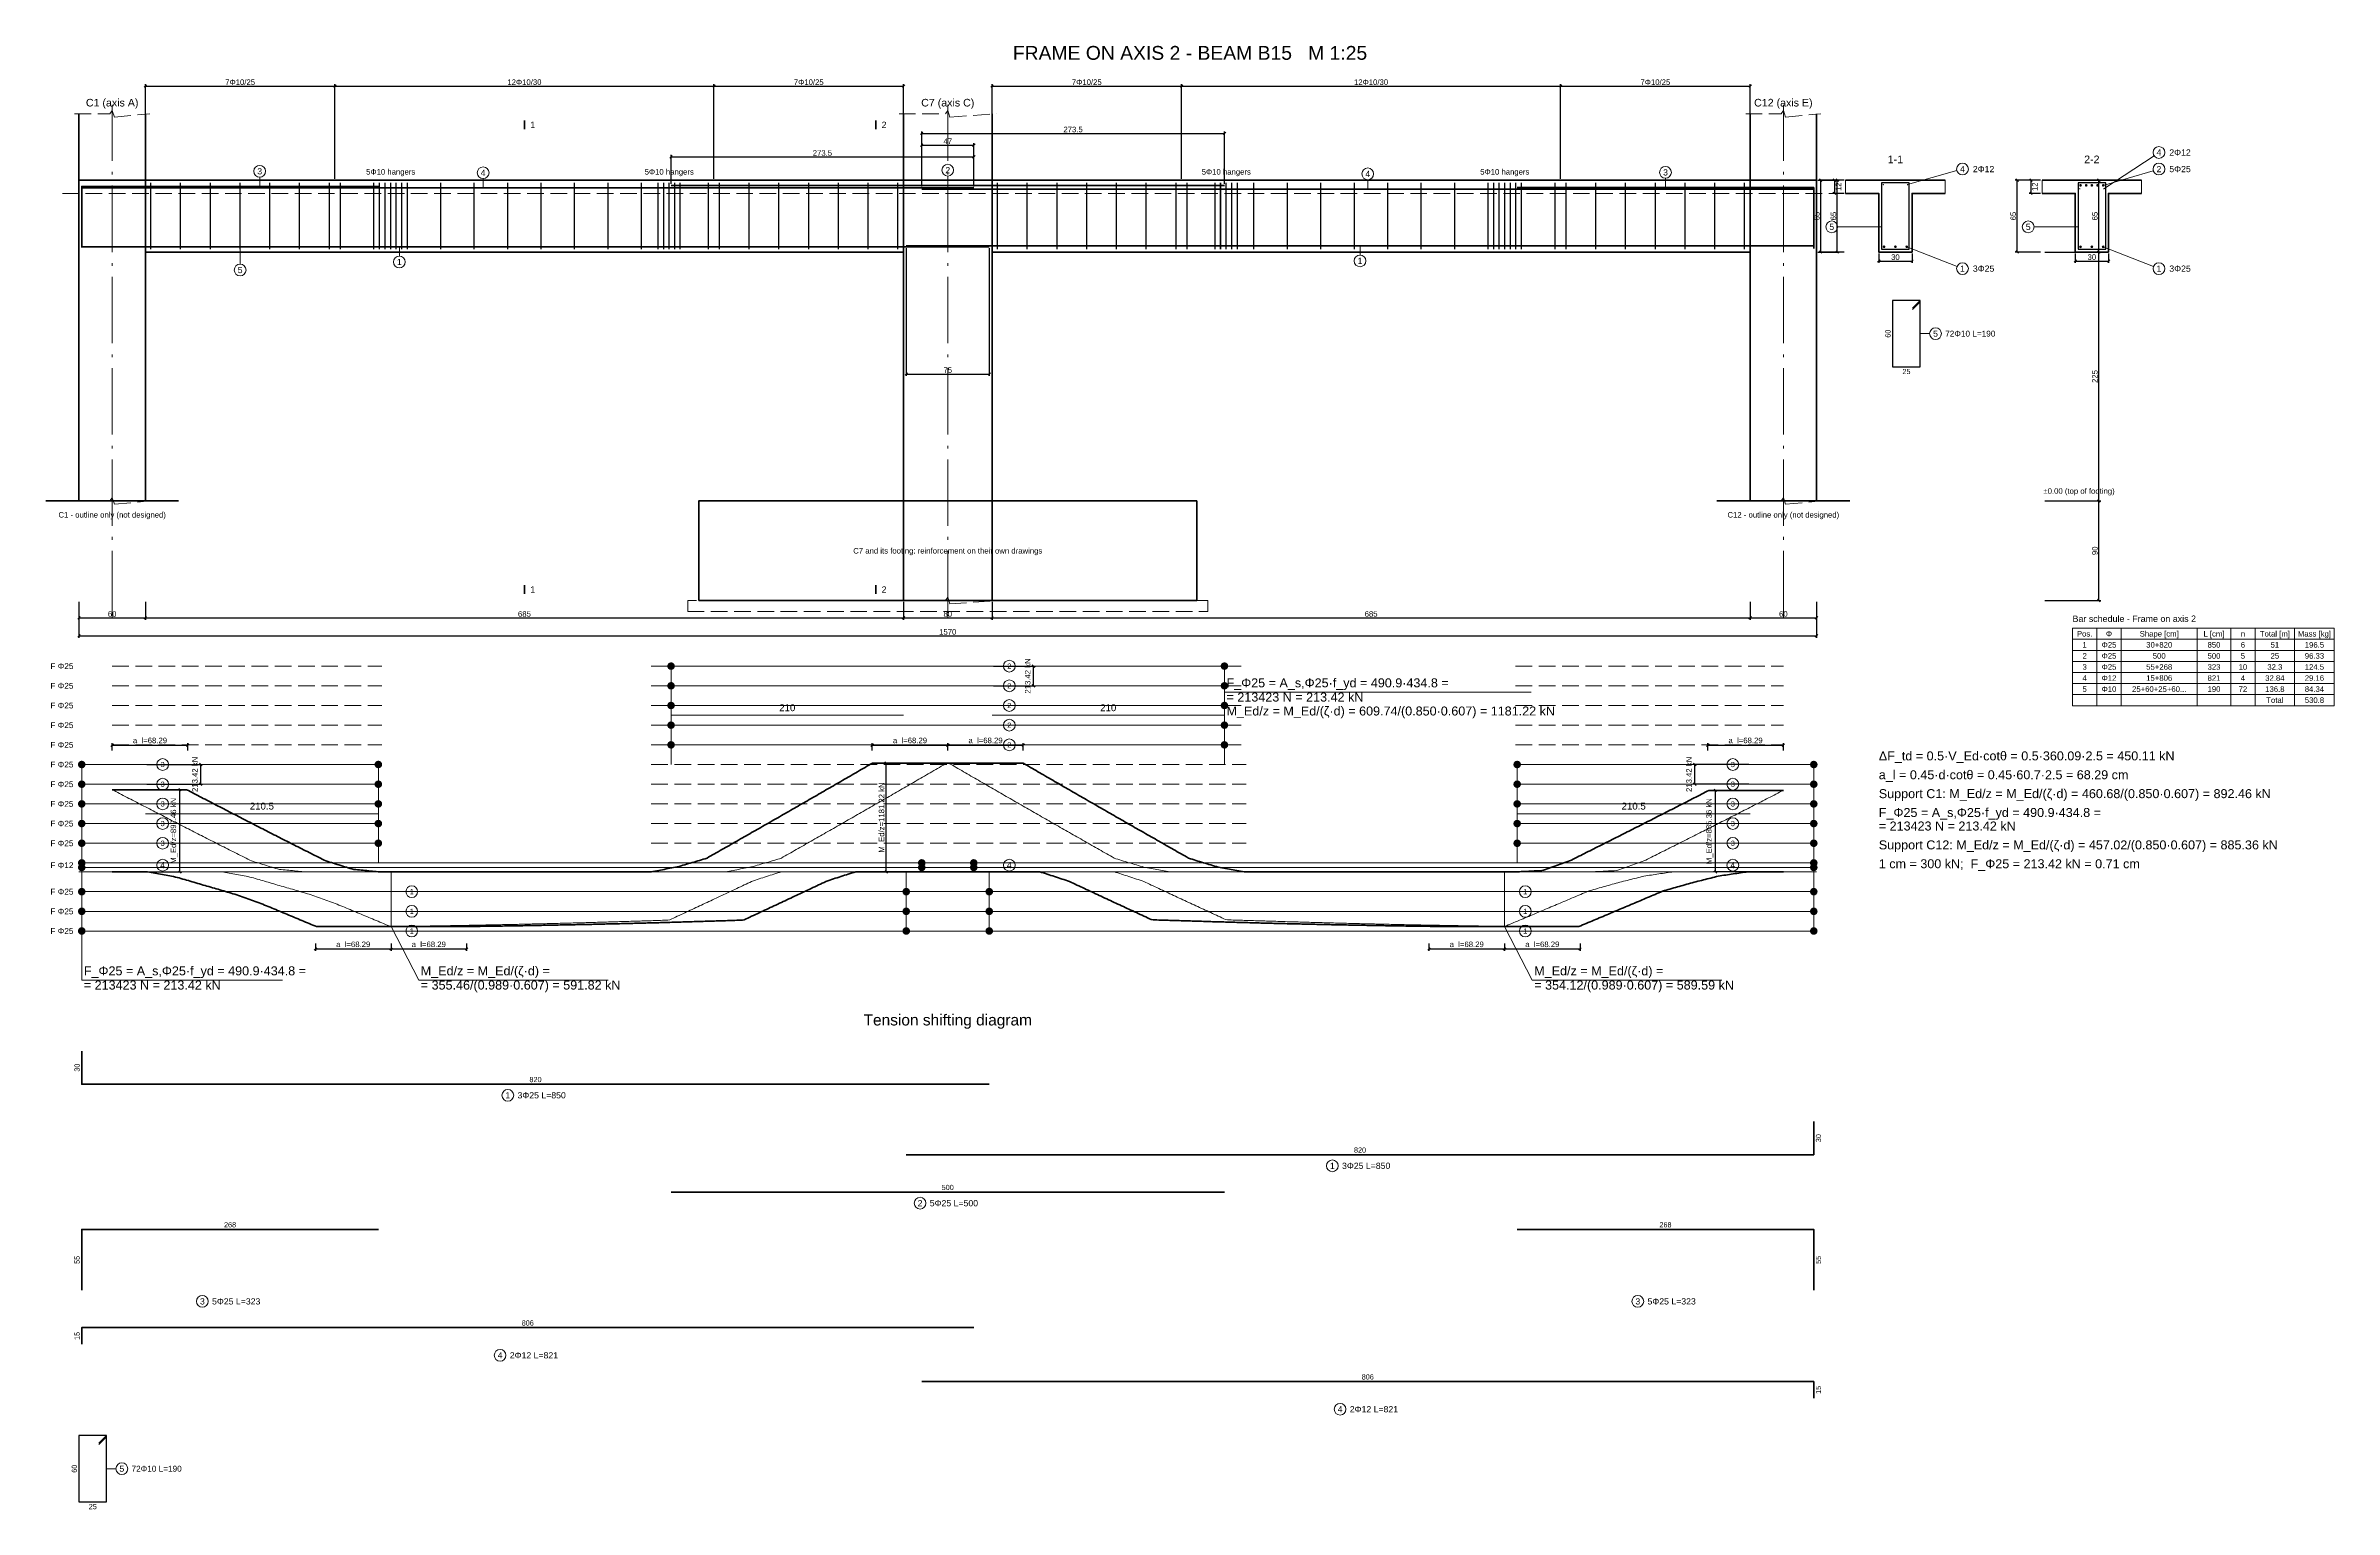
# Model space of a CAD drawing. Header units: millimetres. Extents: x -455 to 11942, y -2742 to 3320.
# Drawn here: x 3557 to 5624, y -2742 to -1420 of the extents above; entities that cross this region are included whole.
import ezdxf
from ezdxf.enums import TextEntityAlignment as Align

# ---------------------------------------------------------------- set-up
doc = ezdxf.new("R2010")
doc.units = ezdxf.units.MM
doc.linetypes.add('RC_AXIS', pattern=[82.5, 60, -10, 2.5, -10])
doc.linetypes.add('RC_DASHED', pattern=[21, 15, -6])
for name, color, linetype, lineweight in [('D-AXIS', 2, 'RC_AXIS', 13), ('D-BARS', 1, 'Continuous', 50), ('D-CONCRETE', 7, 'Continuous', 35), ('D-DIM', 3, 'Continuous', 18), ('D-HIDDEN', 8, 'RC_DASHED', 13), ('D-LINKS', 5, 'Continuous', 25), ('D-TEXT', 7, 'Continuous', 18)]:
    doc.layers.add(name, color=color, linetype=linetype, lineweight=lineweight)
doc.styles.add('RC_TEXT', font='arial.ttf')
doc.dimstyles.new('RC_D25', dxfattribs={"dimtxt": 5, "dimasz": 2.25, "dimexe": 1.75, "dimexo": 1.25, "dimgap": 1, "dimtad": 1, "dimdec": 1, "dimdsep": 46, "dimtxsty": 'RC_TEXT', "dimblk": 'OBLIQUE', "dimcen": 2.5, "dimclrd": 3, "dimclre": 3, "dimclrt": 3, "dimazin": 3, "dimtfac": 1, "dimtmove": 2, "dimatfit": 3})

# ---------------------------------------------------------------- blocks, each defined once
blk = doc.blocks.new('_Oblique')
at = {"color": 0, "linetype": 'ByBlock', "lineweight": -2}
blk.add_line((-0.5, -0.5), (0.5, 0.5), dxfattribs=at)

msp = doc.modelspace()

# ---------------------------------------------------------------- hatches: boundary and pattern name
at = {"layer": 'D-BARS'}
h = msp.add_hatch(color=7, dxfattribs=at)
h.dxf.hatch_style = 1
edge = h.paths.add_edge_path()
edge.add_arc((5216.97, -1545.12), 0.6, 0, 360)
h = msp.add_hatch(color=7, dxfattribs=at)
h.dxf.hatch_style = 1
edge = h.paths.add_edge_path()
edge.add_arc((5238.77, -1545.12), 0.6, 0, 360)
h = msp.add_hatch(color=7, dxfattribs=at)
h.dxf.hatch_style = 1
edge = h.paths.add_edge_path()
edge.add_arc((5395.12, -1545.77), 1.25, 0, 360)
h = msp.add_hatch(color=7, dxfattribs=at)
h.dxf.hatch_style = 1
edge = h.paths.add_edge_path()
edge.add_arc((5394.47, -1548.82), 0.6, 0, 360)
h = msp.add_hatch(color=7, dxfattribs=at)
h.dxf.hatch_style = 1
edge = h.paths.add_edge_path()
edge.add_arc((5400.24, -1545.77), 1.25, 0, 360)
h = msp.add_hatch(color=7, dxfattribs=at)
h.dxf.hatch_style = 1
edge = h.paths.add_edge_path()
edge.add_arc((5405.37, -1545.77), 1.25, 0, 360)
h = msp.add_hatch(color=7, dxfattribs=at)
h.dxf.hatch_style = 1
edge = h.paths.add_edge_path()
edge.add_arc((5410.49, -1545.77), 1.25, 0, 360)
h = msp.add_hatch(color=7, dxfattribs=at)
h.dxf.hatch_style = 1
edge = h.paths.add_edge_path()
edge.add_arc((5415.62, -1545.77), 1.25, 0, 360)
h = msp.add_hatch(color=7, dxfattribs=at)
h.dxf.hatch_style = 1
edge = h.paths.add_edge_path()
edge.add_arc((5416.27, -1548.82), 0.6, 0, 360)
h = msp.add_hatch(color=7, dxfattribs=at)
h.dxf.hatch_style = 1
edge = h.paths.add_edge_path()
edge.add_arc((5217.62, -1601.27), 1.25, 0, 360)
h = msp.add_hatch(color=7, dxfattribs=at)
h.dxf.hatch_style = 1
edge = h.paths.add_edge_path()
edge.add_arc((5227.87, -1601.27), 1.25, 0, 360)
h = msp.add_hatch(color=7, dxfattribs=at)
h.dxf.hatch_style = 1
edge = h.paths.add_edge_path()
edge.add_arc((5238.12, -1601.27), 1.25, 0, 360)
h = msp.add_hatch(color=7, dxfattribs=at)
h.dxf.hatch_style = 1
edge = h.paths.add_edge_path()
edge.add_arc((5395.12, -1601.27), 1.25, 0, 360)
h = msp.add_hatch(color=7, dxfattribs=at)
h.dxf.hatch_style = 1
edge = h.paths.add_edge_path()
edge.add_arc((5405.37, -1601.27), 1.25, 0, 360)
h = msp.add_hatch(color=7, dxfattribs=at)
h.dxf.hatch_style = 1
edge = h.paths.add_edge_path()
edge.add_arc((5415.62, -1601.27), 1.25, 0, 360)
at = {"layer": 'D-TEXT'}
h = msp.add_hatch(color=7, dxfattribs=at)
h.dxf.hatch_style = 1
edge = h.paths.add_edge_path()
edge.add_arc((4121.62, -1980.28), 3.44, 0, 360)
h = msp.add_hatch(color=7, dxfattribs=at)
h.dxf.hatch_style = 1
edge = h.paths.add_edge_path()
edge.add_arc((4621.62, -1980.28), 3.44, 0, 360)
h = msp.add_hatch(color=7, dxfattribs=at)
h.dxf.hatch_style = 1
edge = h.paths.add_edge_path()
edge.add_arc((4121.62, -1998.06), 3.44, 0, 360)
h = msp.add_hatch(color=7, dxfattribs=at)
h.dxf.hatch_style = 1
edge = h.paths.add_edge_path()
edge.add_arc((4621.62, -1998.06), 3.44, 0, 360)
h = msp.add_hatch(color=7, dxfattribs=at)
h.dxf.hatch_style = 1
edge = h.paths.add_edge_path()
edge.add_arc((4121.62, -2015.85), 3.44, 0, 360)
h = msp.add_hatch(color=7, dxfattribs=at)
h.dxf.hatch_style = 1
edge = h.paths.add_edge_path()
edge.add_arc((4621.62, -2015.85), 3.44, 0, 360)
h = msp.add_hatch(color=7, dxfattribs=at)
h.dxf.hatch_style = 1
edge = h.paths.add_edge_path()
edge.add_arc((4121.62, -2033.63), 3.44, 0, 360)
h = msp.add_hatch(color=7, dxfattribs=at)
h.dxf.hatch_style = 1
edge = h.paths.add_edge_path()
edge.add_arc((4621.62, -2033.63), 3.44, 0, 360)
h = msp.add_hatch(color=7, dxfattribs=at)
h.dxf.hatch_style = 1
edge = h.paths.add_edge_path()
edge.add_arc((3589.12, -2069.2), 3.44, 0, 360)
h = msp.add_hatch(color=7, dxfattribs=at)
h.dxf.hatch_style = 1
edge = h.paths.add_edge_path()
edge.add_arc((3857.12, -2069.2), 3.44, 0, 360)
h = msp.add_hatch(color=7, dxfattribs=at)
h.dxf.hatch_style = 1
edge = h.paths.add_edge_path()
edge.add_arc((4121.62, -2051.42), 3.44, 0, 360)
h = msp.add_hatch(color=7, dxfattribs=at)
h.dxf.hatch_style = 1
edge = h.paths.add_edge_path()
edge.add_arc((4621.62, -2051.42), 3.44, 0, 360)
h = msp.add_hatch(color=7, dxfattribs=at)
h.dxf.hatch_style = 1
edge = h.paths.add_edge_path()
edge.add_arc((4886.12, -2069.2), 3.44, 0, 360)
h = msp.add_hatch(color=7, dxfattribs=at)
h.dxf.hatch_style = 1
edge = h.paths.add_edge_path()
edge.add_arc((5154.12, -2069.2), 3.44, 0, 360)
h = msp.add_hatch(color=7, dxfattribs=at)
h.dxf.hatch_style = 1
edge = h.paths.add_edge_path()
edge.add_arc((3589.12, -2086.99), 3.44, 0, 360)
h = msp.add_hatch(color=7, dxfattribs=at)
h.dxf.hatch_style = 1
edge = h.paths.add_edge_path()
edge.add_arc((3857.12, -2086.99), 3.44, 0, 360)
h = msp.add_hatch(color=7, dxfattribs=at)
h.dxf.hatch_style = 1
edge = h.paths.add_edge_path()
edge.add_arc((4886.12, -2086.99), 3.44, 0, 360)
h = msp.add_hatch(color=7, dxfattribs=at)
h.dxf.hatch_style = 1
edge = h.paths.add_edge_path()
edge.add_arc((5154.12, -2086.99), 3.44, 0, 360)
h = msp.add_hatch(color=7, dxfattribs=at)
h.dxf.hatch_style = 1
edge = h.paths.add_edge_path()
edge.add_arc((3589.12, -2104.78), 3.44, 0, 360)
h = msp.add_hatch(color=7, dxfattribs=at)
h.dxf.hatch_style = 1
edge = h.paths.add_edge_path()
edge.add_arc((3857.12, -2104.78), 3.44, 0, 360)
h = msp.add_hatch(color=7, dxfattribs=at)
h.dxf.hatch_style = 1
edge = h.paths.add_edge_path()
edge.add_arc((4886.12, -2104.78), 3.44, 0, 360)
h = msp.add_hatch(color=7, dxfattribs=at)
h.dxf.hatch_style = 1
edge = h.paths.add_edge_path()
edge.add_arc((5154.12, -2104.78), 3.44, 0, 360)
h = msp.add_hatch(color=7, dxfattribs=at)
h.dxf.hatch_style = 1
edge = h.paths.add_edge_path()
edge.add_arc((3589.12, -2122.56), 3.44, 0, 360)
h = msp.add_hatch(color=7, dxfattribs=at)
h.dxf.hatch_style = 1
edge = h.paths.add_edge_path()
edge.add_arc((3857.12, -2122.56), 3.44, 0, 360)
h = msp.add_hatch(color=7, dxfattribs=at)
h.dxf.hatch_style = 1
edge = h.paths.add_edge_path()
edge.add_arc((4886.12, -2122.56), 3.44, 0, 360)
h = msp.add_hatch(color=7, dxfattribs=at)
h.dxf.hatch_style = 1
edge = h.paths.add_edge_path()
edge.add_arc((5154.12, -2122.56), 3.44, 0, 360)
h = msp.add_hatch(color=7, dxfattribs=at)
h.dxf.hatch_style = 1
edge = h.paths.add_edge_path()
edge.add_arc((3589.12, -2140.35), 3.44, 0, 360)
h = msp.add_hatch(color=7, dxfattribs=at)
h.dxf.hatch_style = 1
edge = h.paths.add_edge_path()
edge.add_arc((3857.12, -2140.35), 3.44, 0, 360)
h = msp.add_hatch(color=7, dxfattribs=at)
h.dxf.hatch_style = 1
edge = h.paths.add_edge_path()
edge.add_arc((4886.12, -2140.35), 3.44, 0, 360)
h = msp.add_hatch(color=7, dxfattribs=at)
h.dxf.hatch_style = 1
edge = h.paths.add_edge_path()
edge.add_arc((5154.12, -2140.35), 3.44, 0, 360)
h = msp.add_hatch(color=7, dxfattribs=at)
h.dxf.hatch_style = 1
edge = h.paths.add_edge_path()
edge.add_arc((3589.12, -2158.13), 3.44, 0, 360)
h = msp.add_hatch(color=7, dxfattribs=at)
h.dxf.hatch_style = 1
edge = h.paths.add_edge_path()
edge.add_arc((3589.12, -2162.23), 3.44, 0, 360)
h = msp.add_hatch(color=7, dxfattribs=at)
h.dxf.hatch_style = 1
edge = h.paths.add_edge_path()
edge.add_arc((4348.12, -2158.13), 3.44, 0, 360)
h = msp.add_hatch(color=7, dxfattribs=at)
h.dxf.hatch_style = 1
edge = h.paths.add_edge_path()
edge.add_arc((4348.12, -2162.23), 3.44, 0, 360)
h = msp.add_hatch(color=7, dxfattribs=at)
h.dxf.hatch_style = 1
edge = h.paths.add_edge_path()
edge.add_arc((4395.12, -2158.13), 3.44, 0, 360)
h = msp.add_hatch(color=7, dxfattribs=at)
h.dxf.hatch_style = 1
edge = h.paths.add_edge_path()
edge.add_arc((4395.12, -2162.23), 3.44, 0, 360)
h = msp.add_hatch(color=7, dxfattribs=at)
h.dxf.hatch_style = 1
edge = h.paths.add_edge_path()
edge.add_arc((5154.12, -2158.13), 3.44, 0, 360)
h = msp.add_hatch(color=7, dxfattribs=at)
h.dxf.hatch_style = 1
edge = h.paths.add_edge_path()
edge.add_arc((5154.12, -2162.23), 3.44, 0, 360)
h = msp.add_hatch(color=7, dxfattribs=at)
h.dxf.hatch_style = 1
edge = h.paths.add_edge_path()
edge.add_arc((3589.12, -2184.11), 3.44, 0, 360)
h = msp.add_hatch(color=7, dxfattribs=at)
h.dxf.hatch_style = 1
edge = h.paths.add_edge_path()
edge.add_arc((4334.12, -2184.11), 3.44, 0, 360)
h = msp.add_hatch(color=7, dxfattribs=at)
h.dxf.hatch_style = 1
edge = h.paths.add_edge_path()
edge.add_arc((4409.12, -2184.11), 3.44, 0, 360)
h = msp.add_hatch(color=7, dxfattribs=at)
h.dxf.hatch_style = 1
edge = h.paths.add_edge_path()
edge.add_arc((5154.12, -2184.11), 3.44, 0, 360)
h = msp.add_hatch(color=7, dxfattribs=at)
h.dxf.hatch_style = 1
edge = h.paths.add_edge_path()
edge.add_arc((3589.12, -2201.9), 3.44, 0, 360)
h = msp.add_hatch(color=7, dxfattribs=at)
h.dxf.hatch_style = 1
edge = h.paths.add_edge_path()
edge.add_arc((4334.12, -2201.9), 3.44, 0, 360)
h = msp.add_hatch(color=7, dxfattribs=at)
h.dxf.hatch_style = 1
edge = h.paths.add_edge_path()
edge.add_arc((4409.12, -2201.9), 3.44, 0, 360)
h = msp.add_hatch(color=7, dxfattribs=at)
h.dxf.hatch_style = 1
edge = h.paths.add_edge_path()
edge.add_arc((5154.12, -2201.9), 3.44, 0, 360)
h = msp.add_hatch(color=7, dxfattribs=at)
h.dxf.hatch_style = 1
edge = h.paths.add_edge_path()
edge.add_arc((3589.12, -2219.68), 3.44, 0, 360)
h = msp.add_hatch(color=7, dxfattribs=at)
h.dxf.hatch_style = 1
edge = h.paths.add_edge_path()
edge.add_arc((4334.12, -2219.68), 3.44, 0, 360)
h = msp.add_hatch(color=7, dxfattribs=at)
h.dxf.hatch_style = 1
edge = h.paths.add_edge_path()
edge.add_arc((4409.12, -2219.68), 3.44, 0, 360)
h = msp.add_hatch(color=7, dxfattribs=at)
h.dxf.hatch_style = 1
edge = h.paths.add_edge_path()
edge.add_arc((5154.12, -2219.68), 3.44, 0, 360)

# ---------------------------------------------------------------- linework, layer by layer
at = {"layer": 'D-AXIS'}
for p, q in [((3616.62, -1936.02), (3616.62, -1473.02)), ((4371.62, -1936.02), (4371.62, -1473.02)), ((5126.62, -1936.02), (5126.62, -1473.02))]:
    msp.add_line(p, q, dxfattribs=at)
at = {"layer": 'D-BARS'}
for points in [[(3589.12, -1601.77), (3589.12, -1546.77), (3857.12, -1546.77)], [(3589.12, -1563.12), (3589.12, -1548.12), (4395.12, -1548.12)], [(4121.62, -1545.77), (4621.62, -1545.77)], [(4348.12, -1549.12), (5154.12, -1549.12), (5154.12, -1564.12)], [(4886.12, -1547.77), (5154.12, -1547.77), (5154.12, -1602.77)], [(3589.12, -1571.27), (3589.12, -1601.27), (4409.12, -1601.27)], [(4334.12, -1600.27), (5154.12, -1600.27), (5154.12, -1570.27)], [(3589.12, -2328.15), (3589.12, -2358.15), (4409.12, -2358.15)], [(4334.12, -2421.9), (5154.12, -2421.9), (5154.12, -2391.9)], [(4121.62, -2455.65), (4621.62, -2455.65)], [(3589.12, -2544.4), (3589.12, -2489.4), (3857.12, -2489.4)], [(4886.12, -2489.4), (5154.12, -2489.4), (5154.12, -2544.4)], [(3589.12, -2593.15), (3589.12, -2578.15), (4395.12, -2578.15)], [(4348.12, -2626.9), (5154.12, -2626.9), (5154.12, -2641.9)]]:
    msp.add_lwpolyline(points, dxfattribs=at)
at = {"layer": 'D-CONCRETE'}
for p, q in [((3586.62, -1831.02), (3586.62, -1481.02)), ((3646.62, -1831.02), (3646.62, -1481.02)), ((3989.12, -1495.02), (3989.12, -1487.02)), ((4306.62, -1495.02), (4306.62, -1487.02)), ((4331.62, -1921.02), (4331.62, -1481.02)), ((4411.62, -1921.02), (4411.62, -1481.02)), ((5096.62, -1831.02), (5096.62, -1481.02)), ((5156.62, -1831.02), (5156.62, -1481.02)), ((3586.62, -1541.02), (5156.62, -1541.02)), ((5182.87, -1541.02), (5272.87, -1541.02)), ((5360.37, -1541.02), (5450.37, -1541.02)), ((3646.62, -1606.02), (4331.62, -1606.02)), ((4411.62, -1606.02), (5096.62, -1606.02)), ((3556.62, -1831.02), (3676.62, -1831.02)), ((5066.62, -1831.02), (5186.62, -1831.02)), ((3989.12, -1915.02), (3989.12, -1907.02)), ((4306.62, -1915.02), (4306.62, -1907.02))]:
    msp.add_line(p, q, dxfattribs=at)
for points in [[(5182.87, -1553.02), (5212.87, -1553.02), (5212.87, -1606.02), (5242.87, -1606.02), (5242.87, -1553.02), (5272.87, -1553.02)], [(5360.37, -1553.02), (5390.37, -1553.02), (5390.37, -1606.02), (5420.37, -1606.02), (5420.37, -1553.02), (5450.37, -1553.02)], [(3616.62, -2091.95), (3618.3, -2091.95), (3619.98, -2091.95), (3621.66, -2091.95), (3623.34, -2091.95), (3625.01, -2091.95), (3626.69, -2091.95), (3628.37, -2091.95), (3630.05, -2091.95), (3631.73, -2091.95), (3633.41, -2091.95), (3635.09, -2091.95), (3636.77, -2091.95), (3638.45, -2091.95), (3640.13, -2091.95), (3641.81, -2091.95), (3643.49, -2091.95), (3645.17, -2091.95), (3646.85, -2091.95), (3648.53, -2091.95), (3650.21, -2091.95), (3651.89, -2091.95), (3653.57, -2091.95), (3655.25, -2091.95), (3656.93, -2091.95), (3658.61, -2091.95), (3660.29, -2091.95), (3661.97, -2091.95), (3663.65, -2091.95), (3665.33, -2091.95), (3667.01, -2091.95), (3668.69, -2091.95), (3670.37, -2091.95), (3672.04, -2091.95), (3673.72, -2091.95), (3675.4, -2091.95), (3677.08, -2091.95), (3678.76, -2091.95), (3680.44, -2091.95), (3682.12, -2091.95), (3683.8, -2091.95), (3685.48, -2092.82), (3687.16, -2093.69), (3688.84, -2094.56), (3690.52, -2095.43), (3692.2, -2096.3), (3693.88, -2097.17), (3695.56, -2098.04), (3697.24, -2098.91), (3698.92, -2099.78), (3700.6, -2100.65), (3702.28, -2101.52), (3703.96, -2102.39), (3705.64, -2103.26), (3707.32, -2104.12), (3709, -2104.99), (3710.68, -2105.86), (3712.36, -2106.72), (3714.04, -2107.59), (3715.72, -2108.45), (3717.4, -2109.32), (3719.07, -2110.18), (3720.75, -2111.05), (3722.43, -2111.92), (3724.11, -2112.78), (3725.79, -2113.65), (3727.47, -2114.51), (3729.15, -2115.38), (3730.83, -2116.24), (3732.51, -2117.11), (3734.19, -2117.97), (3735.87, -2118.83), (3737.55, -2119.69), (3739.23, -2120.55), (3740.91, -2121.42), (3742.59, -2122.28), (3744.27, -2123.14), (3745.95, -2124), (3747.63, -2124.86), (3749.31, -2125.72), (3750.99, -2126.58), (3752.67, -2127.44), (3754.35, -2128.3), (3756.03, -2129.16), (3757.71, -2130.03), (3759.39, -2130.89), (3761.07, -2131.74), (3762.75, -2132.6), (3764.43, -2133.46), (3766.1, -2134.31), (3767.78, -2135.17), (3769.46, -2136.02), (3771.14, -2136.88), (3772.82, -2137.74), (3774.5, -2138.59), (3776.18, -2139.45), (3777.86, -2140.31), (3779.54, -2141.16), (3781.22, -2142.02), (3782.9, -2142.88), (3784.58, -2143.73), (3786.26, -2144.57), (3787.94, -2145.42), (3789.62, -2146.26), (3791.3, -2147.1), (3792.98, -2147.94), (3794.66, -2148.79), (3796.34, -2149.63), (3798.02, -2150.47), (3799.7, -2151.32), (3801.38, -2152.16), (3803.06, -2153), (3804.74, -2153.84), (3806.42, -2154.69), (3808.1, -2155.53), (3809.78, -2156.35), (3811.46, -2156.86), (3813.13, -2157.38), (3814.81, -2157.9), (3816.49, -2158.42), (3818.17, -2158.93), (3819.85, -2159.45), (3821.53, -2159.97), (3823.21, -2160.49), (3824.89, -2161.01), (3826.57, -2161.52), (3828.25, -2162.04), (3829.93, -2162.56), (3831.61, -2163.08), (3833.29, -2163.59), (3834.97, -2164.07), (3836.65, -2164.23), (3838.33, -2164.38), (3840.01, -2164.53), (3841.69, -2164.68), (3843.37, -2164.83), (3845.05, -2164.98), (3846.73, -2165.13), (3848.41, -2165.28), (3850.09, -2165.44), (3851.77, -2165.59), (3853.45, -2165.74), (3855.13, -2165.89), (3856.81, -2166.04), (3858.49, -2166.19), (3860.16, -2166.33), (3861.84, -2166.33), (3863.52, -2166.33), (3865.2, -2166.33), (3866.88, -2166.33), (3868.56, -2166.33), (3870.24, -2166.33), (3871.92, -2166.33), (3873.6, -2166.33), (3875.28, -2166.33), (3876.96, -2166.33), (3878.64, -2166.33), (3880.32, -2166.33), (3882, -2166.33), (3883.68, -2166.33), (3885.36, -2166.33), (3887.04, -2166.33), (3888.72, -2166.33), (3890.4, -2166.33), (3892.08, -2166.33), (3893.76, -2166.33), (3895.44, -2166.33), (3897.12, -2166.33), (3898.8, -2166.33), (3900.48, -2166.33), (3902.16, -2166.33), (3903.84, -2166.33), (3905.52, -2166.33), (3907.19, -2166.33), (3908.87, -2166.33), (3910.55, -2166.33), (3912.23, -2166.33), (3913.91, -2166.33), (3915.59, -2166.33), (3917.27, -2166.33), (3918.95, -2166.33), (3920.63, -2166.33), (3922.31, -2166.33), (3923.99, -2166.33), (3925.67, -2166.33), (3927.35, -2166.33), (3929.03, -2166.33), (3930.71, -2166.33), (3932.39, -2166.33), (3934.07, -2166.33), (3935.75, -2166.33), (3937.43, -2166.33), (3939.11, -2166.33), (3940.79, -2166.33), (3942.47, -2166.33), (3944.15, -2166.33), (3945.83, -2166.33), (3947.51, -2166.33), (3949.19, -2166.33), (3950.87, -2166.33), (3952.55, -2166.33), (3954.23, -2166.33), (3955.9, -2166.33), (3957.58, -2166.33), (3959.26, -2166.33), (3960.94, -2166.33), (3962.62, -2166.33), (3964.3, -2166.33), (3965.98, -2166.33), (3967.66, -2166.33), (3969.34, -2166.33), (3971.02, -2166.33), (3972.7, -2166.33), (3974.38, -2166.33), (3976.06, -2166.33), (3977.74, -2166.33), (3979.42, -2166.33), (3981.1, -2166.33), (3982.78, -2166.33), (3984.46, -2166.33), (3986.14, -2166.33), (3987.82, -2166.33), (3989.5, -2166.33), (3991.18, -2166.33), (3992.86, -2166.33), (3994.54, -2166.33), (3996.22, -2166.33), (3997.9, -2166.33), (3999.58, -2166.33), (4001.26, -2166.33), (4002.93, -2166.33), (4004.61, -2166.33), (4006.29, -2166.33), (4007.97, -2166.33), (4009.65, -2166.33), (4011.33, -2166.33), (4013.01, -2166.33), (4014.69, -2166.33), (4016.37, -2166.33), (4018.05, -2166.33), (4019.73, -2166.33), (4021.41, -2166.33), (4023.09, -2166.33), (4024.77, -2166.33), (4026.45, -2166.33), (4028.13, -2166.33), (4029.81, -2166.33), (4031.49, -2166.33), (4033.17, -2166.33), (4034.85, -2166.33), (4036.53, -2166.33), (4038.21, -2166.33), (4039.89, -2166.33), (4041.57, -2166.33), (4043.25, -2166.33), (4044.93, -2166.33), (4046.61, -2166.33), (4048.29, -2166.33), (4049.96, -2166.33), (4051.64, -2166.33), (4053.32, -2166.33), (4055, -2166.33), (4056.68, -2166.33), (4058.36, -2166.33), (4060.04, -2166.33), (4061.72, -2166.33), (4063.4, -2166.33), (4065.08, -2166.33), (4066.76, -2166.33), (4068.44, -2166.33), (4070.12, -2166.33), (4071.8, -2166.33), (4073.48, -2166.33), (4075.16, -2166.33), (4076.84, -2166.33), (4078.52, -2166.33), (4080.2, -2166.33), (4081.88, -2166.33), (4083.56, -2166.33), (4085.24, -2166.33), (4086.92, -2166.33), (4088.6, -2166.33), (4090.28, -2166.33), (4091.96, -2166.33), (4093.64, -2166.33), (4095.32, -2166.33), (4096.99, -2166.33), (4098.67, -2166.33), (4100.35, -2166.33), (4102.03, -2166.33), (4103.71, -2166.21), (4105.39, -2165.88), (4107.07, -2165.56), (4108.75, -2165.23), (4110.43, -2164.91), (4112.11, -2164.58), (4113.79, -2164.26), (4115.47, -2163.93), (4117.15, -2163.6), (4118.83, -2163.28), (4120.51, -2162.95), (4122.19, -2162.63), (4123.87, -2162.3), (4125.55, -2161.98), (4127.23, -2161.65), (4128.91, -2161.26), (4130.59, -2160.77), (4132.27, -2160.28), (4133.95, -2159.79), (4135.63, -2159.29), (4137.31, -2158.8), (4138.99, -2158.31), (4140.67, -2157.82), (4142.35, -2157.32), (4144.02, -2156.83), (4145.7, -2156.34), (4147.38, -2155.85), (4149.06, -2155.35), (4150.74, -2154.86), (4152.42, -2154.37), (4154.1, -2153.69), (4155.78, -2152.74), (4157.46, -2151.79), (4159.14, -2150.83), (4160.82, -2149.88), (4162.5, -2148.92), (4164.18, -2147.97), (4165.86, -2147.02), (4167.54, -2146.06), (4169.22, -2145.11), (4170.9, -2144.15), (4172.58, -2143.2), (4174.26, -2142.25), (4175.94, -2141.29), (4177.62, -2140.34), (4179.3, -2139.38), (4180.98, -2138.43), (4182.66, -2137.47), (4184.34, -2136.51), (4186.02, -2135.55), (4187.7, -2134.59), (4189.38, -2133.64), (4191.05, -2132.68), (4192.73, -2131.72), (4194.41, -2130.76), (4196.09, -2129.81), (4197.77, -2128.85), (4199.45, -2127.89), (4201.13, -2126.93), (4202.81, -2125.97), (4204.49, -2125.01), (4206.17, -2124.05), (4207.85, -2123.09), (4209.53, -2122.13), (4211.21, -2121.17), (4212.89, -2120.2), (4214.57, -2119.24), (4216.25, -2118.28), (4217.93, -2117.32), (4219.61, -2116.36), (4221.29, -2115.39), (4222.97, -2114.43), (4224.65, -2113.47), (4226.33, -2112.51), (4228.01, -2111.55), (4229.69, -2110.58), (4231.37, -2109.62), (4233.05, -2108.65), (4234.73, -2107.68), (4236.41, -2106.72), (4238.08, -2105.75), (4239.76, -2104.79), (4241.44, -2103.82), (4243.12, -2102.85), (4244.8, -2101.89), (4246.48, -2100.92), (4248.16, -2099.95), (4249.84, -2098.99), (4251.52, -2098.02), (4253.2, -2097.06), (4254.88, -2096.09), (4256.56, -2095.12), (4258.24, -2094.15), (4259.92, -2093.18), (4261.6, -2092.21), (4263.28, -2091.24), (4264.96, -2090.27), (4266.64, -2089.3), (4268.32, -2088.33), (4270, -2087.36), (4271.68, -2086.39), (4273.36, -2085.42), (4275.04, -2084.45), (4276.72, -2083.47), (4278.4, -2082.5), (4280.08, -2081.53), (4281.76, -2080.56), (4283.44, -2079.58), (4285.11, -2078.61), (4286.79, -2077.64), (4288.47, -2076.66), (4290.15, -2075.69), (4291.83, -2074.71), (4293.51, -2073.74), (4295.19, -2072.76), (4296.87, -2071.79), (4298.55, -2070.81), (4300.23, -2069.84), (4301.91, -2068.87), (4303.59, -2067.89), (4305.27, -2067.89), (4306.95, -2067.89), (4308.63, -2067.89), (4310.31, -2067.89), (4311.99, -2067.89), (4313.67, -2067.89), (4315.35, -2067.89), (4317.03, -2067.89), (4318.71, -2067.89), (4320.39, -2067.89), (4322.07, -2067.89), (4323.75, -2067.89), (4325.43, -2067.89), (4327.11, -2067.89), (4328.79, -2067.89), (4330.47, -2067.89), (4332.14, -2067.89), (4333.82, -2067.89), (4335.5, -2067.89), (4337.18, -2067.89), (4338.86, -2067.89), (4340.54, -2067.89), (4342.22, -2067.89), (4343.9, -2067.89), (4345.58, -2067.89), (4347.26, -2067.89), (4348.94, -2067.89), (4350.62, -2067.89), (4352.3, -2067.89), (4353.98, -2067.89), (4355.66, -2067.89), (4357.34, -2067.89), (4359.02, -2067.89), (4360.7, -2067.89), (4362.38, -2067.89), (4364.06, -2067.89), (4365.74, -2067.89), (4367.42, -2067.89), (4369.1, -2067.89), (4370.78, -2067.89), (4372.46, -2067.89), (4374.14, -2067.89), (4375.82, -2067.89), (4377.5, -2067.89), (4379.17, -2067.89), (4380.85, -2067.89), (4382.53, -2067.89), (4384.21, -2067.89), (4385.89, -2067.89), (4387.57, -2067.89), (4389.25, -2067.89), (4390.93, -2067.89), (4392.61, -2067.89), (4394.29, -2067.89), (4395.97, -2067.89), (4397.65, -2067.89), (4399.33, -2067.89), (4401.01, -2067.89), (4402.69, -2067.89), (4404.37, -2067.89), (4406.05, -2067.89), (4407.73, -2067.89), (4409.41, -2067.89), (4411.09, -2067.89), (4412.77, -2067.89), (4414.45, -2067.89), (4416.13, -2067.89), (4417.81, -2067.89), (4419.49, -2067.89), (4421.17, -2067.89), (4422.85, -2067.89), (4424.53, -2067.89), (4426.2, -2067.89), (4427.88, -2067.89), (4429.56, -2067.89), (4431.24, -2067.89), (4432.92, -2067.89), (4434.6, -2067.89), (4436.28, -2067.89), (4437.96, -2067.89), (4439.64, -2067.89), (4441.32, -2068.87), (4443, -2069.84), (4444.68, -2070.81), (4446.36, -2071.79), (4448.04, -2072.76), (4449.72, -2073.74), (4451.4, -2074.71), (4453.08, -2075.69), (4454.76, -2076.66), (4456.44, -2077.64), (4458.12, -2078.61), (4459.8, -2079.58), (4461.48, -2080.56), (4463.16, -2081.53), (4464.84, -2082.5), (4466.52, -2083.47), (4468.2, -2084.45), (4469.88, -2085.42), (4471.56, -2086.39), (4473.24, -2087.36), (4474.91, -2088.33), (4476.59, -2089.3), (4478.27, -2090.27), (4479.95, -2091.24), (4481.63, -2092.21), (4483.31, -2093.18), (4484.99, -2094.15), (4486.67, -2095.12), (4488.35, -2096.09), (4490.03, -2097.06), (4491.71, -2098.02), (4493.39, -2098.99), (4495.07, -2099.95), (4496.75, -2100.92), (4498.43, -2101.89), (4500.11, -2102.85), (4501.79, -2103.82), (4503.47, -2104.79), (4505.15, -2105.75), (4506.83, -2106.72), (4508.51, -2107.68), (4510.19, -2108.65), (4511.87, -2109.62), (4513.55, -2110.58), (4515.23, -2111.55), (4516.91, -2112.51), (4518.59, -2113.47), (4520.27, -2114.43), (4521.94, -2115.39), (4523.62, -2116.36), (4525.3, -2117.32), (4526.98, -2118.28), (4528.66, -2119.24), (4530.34, -2120.2), (4532.02, -2121.17), (4533.7, -2122.13), (4535.38, -2123.09), (4537.06, -2124.05), (4538.74, -2125.01), (4540.42, -2125.97), (4542.1, -2126.93), (4543.78, -2127.89), (4545.46, -2128.85), (4547.14, -2129.81), (4548.82, -2130.76), (4550.5, -2131.72), (4552.18, -2132.68), (4553.86, -2133.64), (4555.54, -2134.59), (4557.22, -2135.55), (4558.9, -2136.51), (4560.58, -2137.47), (4562.26, -2138.43), (4563.94, -2139.38), (4565.62, -2140.34), (4567.3, -2141.29), (4568.97, -2142.25), (4570.65, -2143.2), (4572.33, -2144.15), (4574.01, -2145.11), (4575.69, -2146.06), (4577.37, -2147.02), (4579.05, -2147.97), (4580.73, -2148.92), (4582.41, -2149.88), (4584.09, -2150.83), (4585.77, -2151.79), (4587.45, -2152.74), (4589.13, -2153.69), (4590.81, -2154.38), (4592.49, -2154.88), (4594.17, -2155.39), (4595.85, -2155.89), (4597.53, -2156.4), (4599.21, -2156.9), (4600.89, -2157.41), (4602.57, -2157.91), (4604.25, -2158.42), (4605.93, -2158.92), (4607.61, -2159.43), (4609.29, -2159.93), (4610.97, -2160.44), (4612.65, -2160.94), (4614.33, -2161.45), (4616, -2161.83), (4617.68, -2162.14), (4619.36, -2162.46), (4621.04, -2162.77), (4622.72, -2163.08), (4624.4, -2163.4), (4626.08, -2163.71), (4627.76, -2164.02), (4629.44, -2164.33), (4631.12, -2164.65), (4632.8, -2164.96), (4634.48, -2165.27), (4636.16, -2165.59), (4637.84, -2165.9), (4639.52, -2166.21), (4641.2, -2166.33), (4642.88, -2166.33), (4644.56, -2166.33), (4646.24, -2166.33), (4647.92, -2166.33), (4649.6, -2166.33), (4651.28, -2166.33), (4652.96, -2166.33), (4654.64, -2166.33), (4656.32, -2166.33), (4658, -2166.33), (4659.68, -2166.33), (4661.36, -2166.33), (4663.03, -2166.33), (4664.71, -2166.33), (4666.39, -2166.33), (4668.07, -2166.33), (4669.75, -2166.33), (4671.43, -2166.33), (4673.11, -2166.33), (4674.79, -2166.33), (4676.47, -2166.33), (4678.15, -2166.33), (4679.83, -2166.33), (4681.51, -2166.33), (4683.19, -2166.33), (4684.87, -2166.33), (4686.55, -2166.33), (4688.23, -2166.33), (4689.91, -2166.33), (4691.59, -2166.33), (4693.27, -2166.33), (4694.95, -2166.33), (4696.63, -2166.33), (4698.31, -2166.33), (4699.99, -2166.33), (4701.67, -2166.33), (4703.35, -2166.33), (4705.03, -2166.33), (4706.71, -2166.33), (4708.39, -2166.33), (4710.06, -2166.33), (4711.74, -2166.33), (4713.42, -2166.33), (4715.1, -2166.33), (4716.78, -2166.33), (4718.46, -2166.33), (4720.14, -2166.33), (4721.82, -2166.33), (4723.5, -2166.33), (4725.18, -2166.33), (4726.86, -2166.33), (4728.54, -2166.33), (4730.22, -2166.33), (4731.9, -2166.33), (4733.58, -2166.33), (4735.26, -2166.33), (4736.94, -2166.33), (4738.62, -2166.33), (4740.3, -2166.33), (4741.98, -2166.33), (4743.66, -2166.33), (4745.34, -2166.33), (4747.02, -2166.33), (4748.7, -2166.33), (4750.38, -2166.33), (4752.06, -2166.33), (4753.74, -2166.33), (4755.42, -2166.33), (4757.09, -2166.33), (4758.77, -2166.33), (4760.45, -2166.33), (4762.13, -2166.33), (4763.81, -2166.33), (4765.49, -2166.33), (4767.17, -2166.33), (4768.85, -2166.33), (4770.53, -2166.33), (4772.21, -2166.33), (4773.89, -2166.33), (4775.57, -2166.33), (4777.25, -2166.33), (4778.93, -2166.33), (4780.61, -2166.33), (4782.29, -2166.33), (4783.97, -2166.33), (4785.65, -2166.33), (4787.33, -2166.33), (4789.01, -2166.33), (4790.69, -2166.33), (4792.37, -2166.33), (4794.05, -2166.33), (4795.73, -2166.33), (4797.41, -2166.33), (4799.09, -2166.33), (4800.77, -2166.33), (4802.45, -2166.33), (4804.12, -2166.33), (4805.8, -2166.33), (4807.48, -2166.33), (4809.16, -2166.33), (4810.84, -2166.33), (4812.52, -2166.33), (4814.2, -2166.33), (4815.88, -2166.33), (4817.56, -2166.33), (4819.24, -2166.33), (4820.92, -2166.33), (4822.6, -2166.33), (4824.28, -2166.33), (4825.96, -2166.33), (4827.64, -2166.33), (4829.32, -2166.33), (4831, -2166.33), (4832.68, -2166.33), (4834.36, -2166.33), (4836.04, -2166.33), (4837.72, -2166.33), (4839.4, -2166.33), (4841.08, -2166.33), (4842.76, -2166.33), (4844.44, -2166.33), (4846.12, -2166.33), (4847.8, -2166.33), (4849.48, -2166.33), (4851.15, -2166.33), (4852.83, -2166.33), (4854.51, -2166.33), (4856.19, -2166.33), (4857.87, -2166.33), (4859.55, -2166.33), (4861.23, -2166.33), (4862.91, -2166.33), (4864.59, -2166.33), (4866.27, -2166.33), (4867.95, -2166.33), (4869.63, -2166.33), (4871.31, -2166.33), (4872.99, -2166.33), (4874.67, -2166.33), (4876.35, -2166.33), (4878.03, -2166.33), (4879.71, -2166.33), (4881.39, -2166.33), (4883.07, -2166.33), (4884.75, -2166.25), (4886.43, -2166.17), (4888.11, -2166.09), (4889.79, -2166), (4891.47, -2165.92), (4893.15, -2165.84), (4894.83, -2165.75), (4896.51, -2165.67), (4898.18, -2165.58), (4899.86, -2165.5), (4901.54, -2165.42), (4903.22, -2165.33), (4904.9, -2165.25), (4906.58, -2165.17), (4908.26, -2165.08), (4909.94, -2164.55), (4911.62, -2163.96), (4913.3, -2163.38), (4914.98, -2162.79), (4916.66, -2162.21), (4918.34, -2161.62), (4920.02, -2161.04), (4921.7, -2160.45), (4923.38, -2159.86), (4925.06, -2159.28), (4926.74, -2158.69), (4928.42, -2158.11), (4930.1, -2157.52), (4931.78, -2156.94), (4933.46, -2156.35), (4935.14, -2155.53), (4936.82, -2154.69), (4938.5, -2153.84), (4940.18, -2153), (4941.86, -2152.16), (4943.54, -2151.32), (4945.22, -2150.47), (4946.89, -2149.63), (4948.57, -2148.79), (4950.25, -2147.94), (4951.93, -2147.1), (4953.61, -2146.26), (4955.29, -2145.42), (4956.97, -2144.57), (4958.65, -2143.73), (4960.33, -2142.88), (4962.01, -2142.04), (4963.69, -2141.19), (4965.37, -2140.34), (4967.05, -2139.5), (4968.73, -2138.65), (4970.41, -2137.8), (4972.09, -2136.96), (4973.77, -2136.11), (4975.45, -2135.26), (4977.13, -2134.42), (4978.81, -2133.57), (4980.49, -2132.72), (4982.17, -2131.87), (4983.85, -2131.03), (4985.53, -2130.18), (4987.21, -2129.33), (4988.89, -2128.47), (4990.57, -2127.62), (4992.25, -2126.77), (4993.92, -2125.92), (4995.6, -2125.07), (4997.28, -2124.22), (4998.96, -2123.37), (5000.64, -2122.52), (5002.32, -2121.67), (5004, -2120.82), (5005.68, -2119.96), (5007.36, -2119.11), (5009.04, -2118.26), (5010.72, -2117.41), (5012.4, -2116.55), (5014.08, -2115.7), (5015.76, -2114.84), (5017.44, -2113.99), (5019.12, -2113.13), (5020.8, -2112.28), (5022.48, -2111.42), (5024.16, -2110.57), (5025.84, -2109.71), (5027.52, -2108.86), (5029.2, -2108), (5030.88, -2107.15), (5032.56, -2106.29), (5034.24, -2105.43), (5035.92, -2104.58), (5037.6, -2103.72), (5039.28, -2102.86), (5040.95, -2102), (5042.63, -2101.14), (5044.31, -2100.28), (5045.99, -2099.42), (5047.67, -2098.56), (5049.35, -2097.7), (5051.03, -2096.84), (5052.71, -2095.98), (5054.39, -2095.12), (5056.07, -2094.26), (5057.75, -2093.41), (5059.43, -2092.55), (5061.11, -2092.55), (5062.79, -2092.55), (5064.47, -2092.55), (5066.15, -2092.55), (5067.83, -2092.55), (5069.51, -2092.55), (5071.19, -2092.55), (5072.87, -2092.55), (5074.55, -2092.55), (5076.23, -2092.55), (5077.91, -2092.55), (5079.59, -2092.55), (5081.27, -2092.55), (5082.95, -2092.55), (5084.63, -2092.55), (5086.31, -2092.55), (5087.98, -2092.55), (5089.66, -2092.55), (5091.34, -2092.55), (5093.02, -2092.55), (5094.7, -2092.55), (5096.38, -2092.55), (5098.06, -2092.55), (5099.74, -2092.55), (5101.42, -2092.55), (5103.1, -2092.55), (5104.78, -2092.55), (5106.46, -2092.55), (5108.14, -2092.55), (5109.82, -2092.55), (5111.5, -2092.55), (5113.18, -2092.55), (5114.86, -2092.55), (5116.54, -2092.55), (5118.22, -2092.55), (5119.9, -2092.55), (5121.58, -2092.55), (5123.26, -2092.55), (5124.94, -2092.55), (5126.62, -2092.55)], [(3616.62, -2166.33), (3618.3, -2166.33), (3619.98, -2166.33), (3621.66, -2166.33), (3623.34, -2166.33), (3625.01, -2166.33), (3626.69, -2166.33), (3628.37, -2166.33), (3630.05, -2166.33), (3631.73, -2166.33), (3633.41, -2166.33), (3635.09, -2166.33), (3636.77, -2166.33), (3638.45, -2166.33), (3640.13, -2166.33), (3641.81, -2166.33), (3643.49, -2166.33), (3645.17, -2166.33), (3646.85, -2166.33), (3648.53, -2166.33), (3650.21, -2166.35), (3651.89, -2166.67), (3653.57, -2166.99), (3655.25, -2167.31), (3656.93, -2167.64), (3658.61, -2167.96), (3660.29, -2168.28), (3661.97, -2168.6), (3663.65, -2168.93), (3665.33, -2169.25), (3667.01, -2169.57), (3668.69, -2169.89), (3670.37, -2170.22), (3672.04, -2170.54), (3673.72, -2170.86), (3675.4, -2171.2), (3677.08, -2171.69), (3678.76, -2172.18), (3680.44, -2172.67), (3682.12, -2173.17), (3683.8, -2173.66), (3685.48, -2174.15), (3687.16, -2174.64), (3688.84, -2175.14), (3690.52, -2175.63), (3692.2, -2176.12), (3693.88, -2176.61), (3695.56, -2177.11), (3697.24, -2177.6), (3698.92, -2178.09), (3700.6, -2178.58), (3702.28, -2179.07), (3703.96, -2179.56), (3705.64, -2180.05), (3707.32, -2180.54), (3709, -2181.03), (3710.68, -2181.52), (3712.36, -2182), (3714.04, -2182.49), (3715.72, -2182.98), (3717.4, -2183.47), (3719.07, -2183.96), (3720.75, -2184.45), (3722.43, -2184.94), (3724.11, -2185.43), (3725.79, -2185.93), (3727.47, -2186.52), (3729.15, -2187.1), (3730.83, -2187.69), (3732.51, -2188.28), (3734.19, -2188.87), (3735.87, -2189.46), (3737.55, -2190.05), (3739.23, -2190.64), (3740.91, -2191.23), (3742.59, -2191.82), (3744.27, -2192.4), (3745.95, -2192.99), (3747.63, -2193.58), (3749.31, -2194.17), (3750.99, -2194.77), (3752.67, -2195.47), (3754.35, -2196.17), (3756.03, -2196.87), (3757.71, -2197.57), (3759.39, -2198.27), (3761.07, -2198.97), (3762.75, -2199.67), (3764.43, -2200.37), (3766.1, -2201.07), (3767.78, -2201.77), (3769.46, -2202.46), (3771.14, -2203.16), (3772.82, -2203.86), (3774.5, -2204.56), (3776.18, -2205.26), (3777.86, -2205.96), (3779.54, -2206.66), (3781.22, -2207.36), (3782.9, -2208.06), (3784.58, -2208.76), (3786.26, -2209.46), (3787.94, -2210.16), (3789.62, -2210.86), (3791.3, -2211.56), (3792.98, -2212.26), (3794.66, -2212.96), (3796.34, -2213.66), (3798.02, -2214.36), (3799.7, -2215.06), (3801.38, -2215.64), (3803.06, -2215.64), (3804.74, -2215.64), (3806.42, -2215.64), (3808.1, -2215.64), (3809.78, -2215.64), (3811.46, -2215.64), (3813.13, -2215.64), (3814.81, -2215.64), (3816.49, -2215.64), (3818.17, -2215.64), (3819.85, -2215.64), (3821.53, -2215.64), (3823.21, -2215.64), (3824.89, -2215.64), (3826.57, -2215.64), (3828.25, -2215.64), (3829.93, -2215.64), (3831.61, -2215.64), (3833.29, -2215.64), (3834.97, -2215.64), (3836.65, -2215.64), (3838.33, -2215.64), (3840.01, -2215.64), (3841.69, -2215.64), (3843.37, -2215.64), (3845.05, -2215.64), (3846.73, -2215.64), (3848.41, -2215.64), (3850.09, -2215.64), (3851.77, -2215.64), (3853.45, -2215.64), (3855.13, -2215.64), (3856.81, -2215.64), (3858.49, -2215.64), (3860.16, -2215.64), (3861.84, -2215.64), (3863.52, -2215.64), (3865.2, -2215.64), (3866.88, -2215.64), (3868.56, -2215.64), (3870.24, -2215.64), (3871.92, -2215.64), (3873.6, -2215.64), (3875.28, -2215.64), (3876.96, -2215.64), (3878.64, -2215.64), (3880.32, -2215.64), (3882, -2215.64), (3883.68, -2215.64), (3885.36, -2215.64), (3887.04, -2215.64), (3888.72, -2215.64), (3890.4, -2215.64), (3892.08, -2215.64), (3893.76, -2215.64), (3895.44, -2215.64), (3897.12, -2215.64), (3898.8, -2215.64), (3900.48, -2215.64), (3902.16, -2215.64), (3903.84, -2215.64), (3905.52, -2215.64), (3907.19, -2215.64), (3908.87, -2215.64), (3910.55, -2215.64), (3912.23, -2215.64), (3913.91, -2215.64), (3915.59, -2215.64), (3917.27, -2215.64), (3918.95, -2215.64), (3920.63, -2215.64), (3922.31, -2215.64), (3923.99, -2215.64), (3925.67, -2215.64), (3927.35, -2215.64), (3929.03, -2215.64), (3930.71, -2215.64), (3932.39, -2215.64), (3934.07, -2215.64), (3935.75, -2215.64), (3937.43, -2215.62), (3939.11, -2215.6), (3940.79, -2215.58), (3942.47, -2215.55), (3944.15, -2215.53), (3945.83, -2215.51), (3947.51, -2215.48), (3949.19, -2215.46), (3950.87, -2215.44), (3952.55, -2215.41), (3954.23, -2215.39), (3955.9, -2215.37), (3957.58, -2215.34), (3959.26, -2215.32), (3960.94, -2215.3), (3962.62, -2215.27), (3964.3, -2215.24), (3965.98, -2215.22), (3967.66, -2215.19), (3969.34, -2215.16), (3971.02, -2215.14), (3972.7, -2215.11), (3974.38, -2215.08), (3976.06, -2215.06), (3977.74, -2215.03), (3979.42, -2215), (3981.1, -2214.98), (3982.78, -2214.95), (3984.46, -2214.92), (3986.14, -2214.9), (3987.82, -2214.87), (3989.5, -2214.84), (3991.18, -2214.8), (3992.86, -2214.77), (3994.54, -2214.74), (3996.22, -2214.71), (3997.9, -2214.68), (3999.58, -2214.65), (4001.26, -2214.62), (4002.93, -2214.59), (4004.61, -2214.56), (4006.29, -2214.53), (4007.97, -2214.5), (4009.65, -2214.47), (4011.33, -2214.44), (4013.01, -2214.41), (4014.69, -2214.37), (4016.37, -2214.34), (4018.05, -2214.31), (4019.73, -2214.27), (4021.41, -2214.24), (4023.09, -2214.21), (4024.77, -2214.17), (4026.45, -2214.14), (4028.13, -2214.1), (4029.81, -2214.07), (4031.49, -2214.04), (4033.17, -2214), (4034.85, -2213.97), (4036.53, -2213.93), (4038.21, -2213.9), (4039.89, -2213.86), (4041.57, -2213.82), (4043.25, -2213.79), (4044.93, -2213.75), (4046.61, -2213.71), (4048.29, -2213.67), (4049.96, -2213.64), (4051.64, -2213.6), (4053.32, -2213.56), (4055, -2213.52), (4056.68, -2213.49), (4058.36, -2213.45), (4060.04, -2213.41), (4061.72, -2213.37), (4063.4, -2213.33), (4065.08, -2213.29), (4066.76, -2213.25), (4068.44, -2213.21), (4070.12, -2213.17), (4071.8, -2213.13), (4073.48, -2213.09), (4075.16, -2213.05), (4076.84, -2213.01), (4078.52, -2212.97), (4080.2, -2212.92), (4081.88, -2212.88), (4083.56, -2212.84), (4085.24, -2212.8), (4086.92, -2212.76), (4088.6, -2212.72), (4090.28, -2212.67), (4091.96, -2212.63), (4093.64, -2212.58), (4095.32, -2212.54), (4096.99, -2212.49), (4098.67, -2212.45), (4100.35, -2212.41), (4102.03, -2212.36), (4103.71, -2212.32), (4105.39, -2212.27), (4107.07, -2212.23), (4108.75, -2212.18), (4110.43, -2212.14), (4112.11, -2212.09), (4113.79, -2212.05), (4115.47, -2212), (4117.15, -2211.95), (4118.83, -2211.9), (4120.51, -2211.85), (4122.19, -2211.81), (4123.87, -2211.76), (4125.55, -2211.71), (4127.23, -2211.66), (4128.91, -2211.62), (4130.59, -2211.57), (4132.27, -2211.52), (4133.95, -2211.47), (4135.63, -2211.42), (4137.31, -2211.37), (4138.99, -2211.32), (4140.67, -2211.27), (4142.35, -2211.22), (4144.02, -2211.17), (4145.7, -2211.12), (4147.38, -2211.07), (4149.06, -2211.01), (4150.74, -2210.96), (4152.42, -2210.91), (4154.1, -2210.86), (4155.78, -2210.81), (4157.46, -2210.76), (4159.14, -2210.71), (4160.82, -2210.65), (4162.5, -2210.6), (4164.18, -2210.55), (4165.86, -2210.49), (4167.54, -2210.44), (4169.22, -2210.38), (4170.9, -2210.33), (4172.58, -2210.27), (4174.26, -2210.22), (4175.94, -2210.16), (4177.62, -2210.11), (4179.3, -2210.05), (4180.98, -2210), (4182.66, -2209.94), (4184.34, -2209.89), (4186.02, -2209.83), (4187.7, -2209.53), (4189.38, -2208.75), (4191.05, -2207.97), (4192.73, -2207.18), (4194.41, -2206.4), (4196.09, -2205.62), (4197.77, -2204.83), (4199.45, -2204.05), (4201.13, -2203.26), (4202.81, -2202.48), (4204.49, -2201.7), (4206.17, -2200.91), (4207.85, -2200.13), (4209.53, -2199.35), (4211.21, -2198.56), (4212.89, -2197.78), (4214.57, -2196.99), (4216.25, -2196.2), (4217.93, -2195.41), (4219.61, -2194.63), (4221.29, -2193.84), (4222.97, -2193.05), (4224.65, -2192.27), (4226.33, -2191.48), (4228.01, -2190.69), (4229.69, -2189.9), (4231.37, -2189.12), (4233.05, -2188.33), (4234.73, -2187.54), (4236.41, -2186.75), (4238.08, -2185.97), (4239.76, -2185.18), (4241.44, -2184.38), (4243.12, -2183.59), (4244.8, -2182.8), (4246.48, -2182.01), (4248.16, -2181.22), (4249.84, -2180.43), (4251.52, -2179.64), (4253.2, -2178.85), (4254.88, -2178.06), (4256.56, -2177.27), (4258.24, -2176.48), (4259.92, -2175.69), (4261.6, -2174.89), (4263.28, -2174.2), (4264.96, -2173.66), (4266.64, -2173.12), (4268.32, -2172.58), (4270, -2172.04), (4271.68, -2171.5), (4273.36, -2170.96), (4275.04, -2170.42), (4276.72, -2169.89), (4278.4, -2169.35), (4280.08, -2168.81), (4281.76, -2168.27), (4283.44, -2167.73), (4285.11, -2167.19), (4286.79, -2166.65), (4288.47, -2166.33), (4290.15, -2166.33), (4291.83, -2166.33), (4293.51, -2166.33), (4295.19, -2166.33), (4296.87, -2166.33), (4298.55, -2166.33), (4300.23, -2166.33), (4301.91, -2166.33), (4303.59, -2166.33), (4305.27, -2166.33), (4306.95, -2166.33), (4308.63, -2166.33), (4310.31, -2166.33), (4311.99, -2166.33), (4313.67, -2166.33), (4315.35, -2166.33), (4317.03, -2166.33), (4318.71, -2166.33), (4320.39, -2166.33), (4322.07, -2166.33), (4323.75, -2166.33), (4325.43, -2166.33), (4327.11, -2166.33), (4328.79, -2166.33), (4330.47, -2166.33), (4332.14, -2166.33), (4333.82, -2166.33), (4335.5, -2166.33), (4337.18, -2166.33), (4338.86, -2166.33), (4340.54, -2166.33), (4342.22, -2166.33), (4343.9, -2166.33), (4345.58, -2166.33), (4347.26, -2166.33), (4348.94, -2166.33), (4350.62, -2166.33), (4352.3, -2166.33), (4353.98, -2166.33), (4355.66, -2166.33), (4357.34, -2166.33), (4359.02, -2166.33), (4360.7, -2166.33), (4362.38, -2166.33), (4364.06, -2166.33), (4365.74, -2166.33), (4367.42, -2166.33), (4369.1, -2166.33), (4370.78, -2166.33), (4372.46, -2166.33), (4374.14, -2166.33), (4375.82, -2166.33), (4377.5, -2166.33), (4379.17, -2166.33), (4380.85, -2166.33), (4382.53, -2166.33), (4384.21, -2166.33), (4385.89, -2166.33), (4387.57, -2166.33), (4389.25, -2166.33), (4390.93, -2166.33), (4392.61, -2166.33), (4394.29, -2166.33), (4395.97, -2166.33), (4397.65, -2166.33), (4399.33, -2166.33), (4401.01, -2166.33), (4402.69, -2166.33), (4404.37, -2166.33), (4406.05, -2166.33), (4407.73, -2166.33), (4409.41, -2166.33), (4411.09, -2166.33), (4412.77, -2166.33), (4414.45, -2166.33), (4416.13, -2166.33), (4417.81, -2166.33), (4419.49, -2166.33), (4421.17, -2166.33), (4422.85, -2166.33), (4424.53, -2166.33), (4426.2, -2166.33), (4427.88, -2166.33), (4429.56, -2166.33), (4431.24, -2166.33), (4432.92, -2166.33), (4434.6, -2166.33), (4436.28, -2166.33), (4437.96, -2166.33), (4439.64, -2166.33), (4441.32, -2166.33), (4443, -2166.33), (4444.68, -2166.33), (4446.36, -2166.33), (4448.04, -2166.33), (4449.72, -2166.33), (4451.4, -2166.33), (4453.08, -2166.33), (4454.76, -2166.33), (4456.44, -2166.65), (4458.12, -2167.2), (4459.8, -2167.75), (4461.48, -2168.29), (4463.16, -2168.84), (4464.84, -2169.39), (4466.52, -2169.93), (4468.2, -2170.48), (4469.88, -2171.03), (4471.56, -2171.57), (4473.24, -2172.12), (4474.91, -2172.67), (4476.59, -2173.21), (4478.27, -2173.76), (4479.95, -2174.31), (4481.63, -2175), (4483.31, -2175.78), (4484.99, -2176.56), (4486.67, -2177.35), (4488.35, -2178.13), (4490.03, -2178.91), (4491.71, -2179.7), (4493.39, -2180.48), (4495.07, -2181.26), (4496.75, -2182.05), (4498.43, -2182.83), (4500.11, -2183.61), (4501.79, -2184.39), (4503.47, -2185.18), (4505.15, -2185.96), (4506.83, -2186.74), (4508.51, -2187.52), (4510.19, -2188.3), (4511.87, -2189.08), (4513.55, -2189.86), (4515.23, -2190.64), (4516.91, -2191.42), (4518.59, -2192.2), (4520.27, -2192.98), (4521.94, -2193.76), (4523.62, -2194.54), (4525.3, -2195.32), (4526.98, -2196.1), (4528.66, -2196.88), (4530.34, -2197.66), (4532.02, -2198.43), (4533.7, -2199.21), (4535.38, -2199.98), (4537.06, -2200.76), (4538.74, -2201.54), (4540.42, -2202.31), (4542.1, -2203.09), (4543.78, -2203.86), (4545.46, -2204.64), (4547.14, -2205.42), (4548.82, -2206.19), (4550.5, -2206.97), (4552.18, -2207.74), (4553.86, -2208.52), (4555.54, -2209.3), (4557.22, -2209.59), (4558.9, -2209.64), (4560.58, -2209.69), (4562.26, -2209.74), (4563.94, -2209.79), (4565.62, -2209.84), (4567.3, -2209.89), (4568.97, -2209.94), (4570.65, -2209.99), (4572.33, -2210.04), (4574.01, -2210.09), (4575.69, -2210.14), (4577.37, -2210.2), (4579.05, -2210.25), (4580.73, -2210.3), (4582.41, -2210.35), (4584.09, -2210.4), (4585.77, -2210.45), (4587.45, -2210.51), (4589.13, -2210.56), (4590.81, -2210.61), (4592.49, -2210.66), (4594.17, -2210.71), (4595.85, -2210.77), (4597.53, -2210.82), (4599.21, -2210.87), (4600.89, -2210.92), (4602.57, -2210.98), (4604.25, -2211.03), (4605.93, -2211.08), (4607.61, -2211.13), (4609.29, -2211.18), (4610.97, -2211.23), (4612.65, -2211.28), (4614.33, -2211.33), (4616, -2211.37), (4617.68, -2211.42), (4619.36, -2211.47), (4621.04, -2211.52), (4622.72, -2211.57), (4624.4, -2211.62), (4626.08, -2211.67), (4627.76, -2211.72), (4629.44, -2211.76), (4631.12, -2211.81), (4632.8, -2211.86), (4634.48, -2211.91), (4636.16, -2211.95), (4637.84, -2212), (4639.52, -2212.04), (4641.2, -2212.09), (4642.88, -2212.13), (4644.56, -2212.18), (4646.24, -2212.22), (4647.92, -2212.27), (4649.6, -2212.31), (4651.28, -2212.36), (4652.96, -2212.4), (4654.64, -2212.45), (4656.32, -2212.49), (4658, -2212.54), (4659.68, -2212.58), (4661.36, -2212.62), (4663.03, -2212.66), (4664.71, -2212.7), (4666.39, -2212.75), (4668.07, -2212.79), (4669.75, -2212.83), (4671.43, -2212.87), (4673.11, -2212.91), (4674.79, -2212.95), (4676.47, -2213), (4678.15, -2213.04), (4679.83, -2213.08), (4681.51, -2213.12), (4683.19, -2213.16), (4684.87, -2213.2), (4686.55, -2213.24), (4688.23, -2213.27), (4689.91, -2213.31), (4691.59, -2213.35), (4693.27, -2213.39), (4694.95, -2213.43), (4696.63, -2213.47), (4698.31, -2213.5), (4699.99, -2213.54), (4701.67, -2213.58), (4703.35, -2213.62), (4705.03, -2213.66), (4706.71, -2213.69), (4708.39, -2213.73), (4710.06, -2213.76), (4711.74, -2213.8), (4713.42, -2213.83), (4715.1, -2213.87), (4716.78, -2213.9), (4718.46, -2213.94), (4720.14, -2213.97), (4721.82, -2214.01), (4723.5, -2214.04), (4725.18, -2214.08), (4726.86, -2214.11), (4728.54, -2214.15), (4730.22, -2214.18), (4731.9, -2214.22), (4733.58, -2214.25), (4735.26, -2214.28), (4736.94, -2214.31), (4738.62, -2214.34), (4740.3, -2214.37), (4741.98, -2214.4), (4743.66, -2214.43), (4745.34, -2214.46), (4747.02, -2214.5), (4748.7, -2214.53), (4750.38, -2214.56), (4752.06, -2214.59), (4753.74, -2214.62), (4755.42, -2214.65), (4757.09, -2214.68), (4758.77, -2214.71), (4760.45, -2214.74), (4762.13, -2214.77), (4763.81, -2214.79), (4765.49, -2214.82), (4767.17, -2214.85), (4768.85, -2214.88), (4770.53, -2214.9), (4772.21, -2214.93), (4773.89, -2214.96), (4775.57, -2214.99), (4777.25, -2215.01), (4778.93, -2215.04), (4780.61, -2215.07), (4782.29, -2215.1), (4783.97, -2215.12), (4785.65, -2215.15), (4787.33, -2215.17), (4789.01, -2215.19), (4790.69, -2215.22), (4792.37, -2215.24), (4794.05, -2215.27), (4795.73, -2215.29), (4797.41, -2215.31), (4799.09, -2215.34), (4800.77, -2215.36), (4802.45, -2215.39), (4804.12, -2215.41), (4805.8, -2215.43), (4807.48, -2215.46), (4809.16, -2215.46), (4810.84, -2215.46), (4812.52, -2215.46), (4814.2, -2215.46), (4815.88, -2215.46), (4817.56, -2215.46), (4819.24, -2215.46), (4820.92, -2215.46), (4822.6, -2215.46), (4824.28, -2215.46), (4825.96, -2215.46), (4827.64, -2215.46), (4829.32, -2215.46), (4831, -2215.46), (4832.68, -2215.46), (4834.36, -2215.46), (4836.04, -2215.46), (4837.72, -2215.46), (4839.4, -2215.46), (4841.08, -2215.46), (4842.76, -2215.46), (4844.44, -2215.46), (4846.12, -2215.46), (4847.8, -2215.46), (4849.48, -2215.46), (4851.15, -2215.46), (4852.83, -2215.46), (4854.51, -2215.46), (4856.19, -2215.46), (4857.87, -2215.46), (4859.55, -2215.46), (4861.23, -2215.46), (4862.91, -2215.46), (4864.59, -2215.46), (4866.27, -2215.46), (4867.95, -2215.46), (4869.63, -2215.46), (4871.31, -2215.46), (4872.99, -2215.46), (4874.67, -2215.46), (4876.35, -2215.46), (4878.03, -2215.46), (4879.71, -2215.46), (4881.39, -2215.46), (4883.07, -2215.46), (4884.75, -2215.46), (4886.43, -2215.46), (4888.11, -2215.46), (4889.79, -2215.46), (4891.47, -2215.46), (4893.15, -2215.46), (4894.83, -2215.46), (4896.51, -2215.46), (4898.18, -2215.46), (4899.86, -2215.46), (4901.54, -2215.46), (4903.22, -2215.46), (4904.9, -2215.46), (4906.58, -2215.46), (4908.26, -2215.46), (4909.94, -2215.46), (4911.62, -2215.46), (4913.3, -2215.46), (4914.98, -2215.46), (4916.66, -2215.46), (4918.34, -2215.46), (4920.02, -2215.46), (4921.7, -2215.46), (4923.38, -2215.46), (4925.06, -2215.46), (4926.74, -2215.46), (4928.42, -2215.46), (4930.1, -2215.46), (4931.78, -2215.46), (4933.46, -2215.46), (4935.14, -2215.46), (4936.82, -2215.46), (4938.5, -2215.46), (4940.18, -2215.46), (4941.86, -2215.46), (4943.54, -2214.88), (4945.22, -2214.17), (4946.89, -2213.47), (4948.57, -2212.76), (4950.25, -2212.06), (4951.93, -2211.35), (4953.61, -2210.65), (4955.29, -2209.94), (4956.97, -2209.24), (4958.65, -2208.53), (4960.33, -2207.83), (4962.01, -2207.12), (4963.69, -2206.42), (4965.37, -2205.71), (4967.05, -2205.01), (4968.73, -2204.3), (4970.41, -2203.59), (4972.09, -2202.88), (4973.77, -2202.18), (4975.45, -2201.47), (4977.13, -2200.76), (4978.81, -2200.05), (4980.49, -2199.34), (4982.17, -2198.64), (4983.85, -2197.93), (4985.53, -2197.22), (4987.21, -2196.51), (4988.89, -2195.8), (4990.57, -2195.09), (4992.25, -2194.39), (4993.92, -2193.67), (4995.6, -2192.96), (4997.28, -2192.25), (4998.96, -2191.54), (5000.64, -2190.83), (5002.32, -2190.11), (5004, -2189.4), (5005.68, -2188.69), (5007.36, -2187.98), (5009.04, -2187.27), (5010.72, -2186.56), (5012.4, -2185.84), (5014.08, -2185.13), (5015.76, -2184.42), (5017.44, -2183.71), (5019.12, -2183.2), (5020.8, -2182.72), (5022.48, -2182.24), (5024.16, -2181.76), (5025.84, -2181.28), (5027.52, -2180.8), (5029.2, -2180.32), (5030.88, -2179.84), (5032.56, -2179.35), (5034.24, -2178.87), (5035.92, -2178.39), (5037.6, -2177.91), (5039.28, -2177.43), (5040.95, -2176.95), (5042.63, -2176.47), (5044.31, -2176.04), (5045.99, -2175.62), (5047.67, -2175.19), (5049.35, -2174.77), (5051.03, -2174.35), (5052.71, -2173.92), (5054.39, -2173.5), (5056.07, -2173.07), (5057.75, -2172.65), (5059.43, -2172.23), (5061.11, -2171.8), (5062.79, -2171.38), (5064.47, -2170.95), (5066.15, -2170.53), (5067.83, -2170.11), (5069.51, -2169.84), (5071.19, -2169.59), (5072.87, -2169.34), (5074.55, -2169.09), (5076.23, -2168.84), (5077.91, -2168.59), (5079.59, -2168.34), (5081.27, -2168.09), (5082.95, -2167.84), (5084.63, -2167.59), (5086.31, -2167.34), (5087.98, -2167.09), (5089.66, -2166.84), (5091.34, -2166.59), (5093.02, -2166.34), (5094.7, -2166.33), (5096.38, -2166.33), (5098.06, -2166.33), (5099.74, -2166.33), (5101.42, -2166.33), (5103.1, -2166.33), (5104.78, -2166.33), (5106.46, -2166.33), (5108.14, -2166.33), (5109.82, -2166.33), (5111.5, -2166.33), (5113.18, -2166.33), (5114.86, -2166.33), (5116.54, -2166.33), (5118.22, -2166.33), (5119.9, -2166.33), (5121.58, -2166.33), (5123.26, -2166.33), (5124.94, -2166.33), (5126.62, -2166.33)]]:
    msp.add_lwpolyline(points, dxfattribs=at)
msp.add_lwpolyline([(4146.62, -1921.02), (4596.62, -1921.02), (4596.62, -1831.02), (4146.62, -1831.02)], close=True, dxfattribs=at)
at = {"layer": 'D-HIDDEN'}
for p, q in [((5182.87, -1541.02), (5182.87, -1553.02)), ((5272.87, -1541.02), (5272.87, -1553.02)), ((5360.37, -1541.02), (5360.37, -1553.02)), ((5450.37, -1541.02), (5450.37, -1553.02)), ((3571.62, -1553.02), (5171.62, -1553.02)), ((3616.62, -1980.28), (3860.16, -1980.28)), ((4103.71, -1980.28), (4121.62, -1980.28)), ((4621.62, -1980.28), (4641.2, -1980.28)), ((4884.75, -1980.28), (5126.62, -1980.28)), ((3616.62, -1998.06), (3860.16, -1998.06)), ((4103.71, -1998.06), (4121.62, -1998.06)), ((4621.62, -1998.06), (4641.2, -1998.06)), ((4884.75, -1998.06), (5126.62, -1998.06)), ((3616.62, -2015.85), (3860.16, -2015.85)), ((4103.71, -2015.85), (4121.62, -2015.85)), ((4621.62, -2015.85), (4641.2, -2015.85)), ((4884.75, -2015.85), (5126.62, -2015.85)), ((3616.62, -2033.63), (3860.16, -2033.63)), ((4103.71, -2033.63), (4121.62, -2033.63)), ((4621.62, -2033.63), (4641.2, -2033.63)), ((4884.75, -2033.63), (5126.62, -2033.63)), ((3616.62, -2051.42), (3860.16, -2051.42)), ((4103.71, -2051.42), (4121.62, -2051.42)), ((4621.62, -2051.42), (4641.2, -2051.42)), ((4884.75, -2051.42), (5126.62, -2051.42)), ((3857.12, -2069.2), (3860.16, -2069.2)), ((3857.12, -2086.99), (3860.16, -2086.99)), ((4103.71, -2069.2), (4641.2, -2069.2)), ((4103.71, -2086.99), (4641.2, -2086.99)), ((4884.75, -2069.2), (4886.12, -2069.2)), ((4884.75, -2086.99), (4886.12, -2086.99)), ((3857.12, -2104.78), (3860.16, -2104.78)), ((4103.71, -2104.78), (4641.2, -2104.78)), ((4884.75, -2104.78), (4886.12, -2104.78)), ((3857.12, -2122.56), (3860.16, -2122.56)), ((4103.71, -2122.56), (4641.2, -2122.56)), ((4884.75, -2122.56), (4886.12, -2122.56)), ((3857.12, -2140.35), (3860.16, -2140.35)), ((4103.71, -2140.35), (4641.2, -2140.35)), ((4884.75, -2140.35), (4886.12, -2140.35)), ((3586.62, -2184.11), (3589.12, -2184.11)), ((5154.12, -2184.11), (5156.62, -2184.11)), ((3586.62, -2201.9), (3589.12, -2201.9)), ((5154.12, -2201.9), (5156.62, -2201.9)), ((3586.62, -2219.68), (3589.12, -2219.68)), ((5154.12, -2219.68), (5156.62, -2219.68))]:
    msp.add_line(p, q, dxfattribs=at)
for points in [[(3582.62, -1481.02), (3614.62, -1481.02), (3616.62, -1478.02), (3618.62, -1484.02), (3650.62, -1481.02)], [(4327.62, -1481.02), (4369.62, -1481.02), (4371.62, -1478.02), (4373.62, -1484.02), (4415.62, -1481.02)], [(5092.62, -1481.02), (5124.62, -1481.02), (5126.62, -1478.02), (5128.62, -1484.02), (5160.62, -1481.02)], [(3582.62, -1831.02), (3614.62, -1831.02), (3616.62, -1828.02), (3618.62, -1834.02), (3650.62, -1831.02)], [(5092.62, -1831.02), (5124.62, -1831.02), (5126.62, -1828.02), (5128.62, -1834.02), (5160.62, -1831.02)], [(4327.62, -1921.02), (4369.62, -1921.02), (4371.62, -1918.02), (4373.62, -1924.02), (4415.62, -1921.02)]]:
    msp.add_lwpolyline(points, dxfattribs=at)
msp.add_lwpolyline([(4136.62, -1931.02), (4606.62, -1931.02), (4606.62, -1921.02), (4136.62, -1921.02)], close=True, dxfattribs=at)
at = {"layer": 'D-LINKS'}
for p, q in [((3651.62, -1603.52), (3651.62, -1543.52)), ((3678.49, -1603.52), (3678.49, -1543.52)), ((3705.37, -1603.52), (3705.37, -1543.52)), ((3732.24, -1603.52), (3732.24, -1543.52)), ((3759.12, -1603.52), (3759.12, -1543.52)), ((3785.99, -1603.52), (3785.99, -1543.52)), ((3812.87, -1603.52), (3812.87, -1543.52)), ((3822.87, -1603.52), (3822.87, -1543.52)), ((3853.09, -1603.52), (3853.09, -1543.52)), ((3858.28, -1603.52), (3858.28, -1543.52)), ((3863.28, -1603.52), (3863.28, -1543.52)), ((3868.28, -1603.52), (3868.28, -1543.52)), ((3873.28, -1603.52), (3873.28, -1543.52)), ((3878.28, -1603.52), (3878.28, -1543.52)), ((3883.32, -1603.52), (3883.32, -1543.52)), ((3913.55, -1603.52), (3913.55, -1543.52)), ((3943.78, -1603.52), (3943.78, -1543.52)), ((3974, -1603.52), (3974, -1543.52)), ((4004.23, -1603.52), (4004.23, -1543.52)), ((4034.46, -1603.52), (4034.46, -1543.52)), ((4064.68, -1603.52), (4064.68, -1543.52)), ((4094.91, -1603.52), (4094.91, -1543.52)), ((4109.95, -1603.52), (4109.95, -1543.52)), ((4114.95, -1603.52), (4114.95, -1543.52)), ((4119.95, -1603.52), (4119.95, -1543.52)), ((4124.95, -1603.52), (4124.95, -1543.52)), ((4125.14, -1603.52), (4125.14, -1543.52)), ((4129.95, -1603.52), (4129.95, -1543.52)), ((4155.37, -1603.52), (4155.37, -1543.52)), ((4165.37, -1603.52), (4165.37, -1543.52)), ((4192.24, -1603.52), (4192.24, -1543.52)), ((4219.12, -1603.52), (4219.12, -1543.52)), ((4245.99, -1603.52), (4245.99, -1543.52)), ((4272.87, -1603.52), (4272.87, -1543.52)), ((4299.74, -1603.52), (4299.74, -1543.52)), ((4326.62, -1603.52), (4326.62, -1543.52)), ((4416.62, -1603.52), (4416.62, -1543.52)), ((4443.49, -1603.52), (4443.49, -1543.52)), ((4470.37, -1603.52), (4470.37, -1543.52)), ((4497.24, -1603.52), (4497.24, -1543.52)), ((4524.12, -1603.52), (4524.12, -1543.52)), ((4550.99, -1603.52), (4550.99, -1543.52)), ((4577.87, -1603.52), (4577.87, -1543.52)), ((4587.87, -1603.52), (4587.87, -1543.52)), ((4613.28, -1603.52), (4613.28, -1543.52)), ((4618.09, -1603.52), (4618.09, -1543.52)), ((4618.28, -1603.52), (4618.28, -1543.52)), ((4623.28, -1603.52), (4623.28, -1543.52)), ((4628.28, -1603.52), (4628.28, -1543.52)), ((4633.28, -1603.52), (4633.28, -1543.52)), ((4648.32, -1603.52), (4648.32, -1543.52)), ((4678.55, -1603.52), (4678.55, -1543.52)), ((4708.78, -1603.52), (4708.78, -1543.52)), ((4739, -1603.52), (4739, -1543.52)), ((4769.23, -1603.52), (4769.23, -1543.52)), ((4799.46, -1603.52), (4799.46, -1543.52)), ((4829.68, -1603.52), (4829.68, -1543.52)), ((4859.91, -1603.52), (4859.91, -1543.52)), ((4864.95, -1603.52), (4864.95, -1543.52)), ((4869.95, -1603.52), (4869.95, -1543.52)), ((4874.95, -1603.52), (4874.95, -1543.52)), ((4879.95, -1603.52), (4879.95, -1543.52)), ((4884.95, -1603.52), (4884.95, -1543.52)), ((4890.14, -1603.52), (4890.14, -1543.52)), ((4920.37, -1603.52), (4920.37, -1543.52)), ((4930.37, -1603.52), (4930.37, -1543.52)), ((4957.24, -1603.52), (4957.24, -1543.52)), ((4984.12, -1603.52), (4984.12, -1543.52)), ((5010.99, -1603.52), (5010.99, -1543.52)), ((5037.87, -1603.52), (5037.87, -1543.52)), ((5064.74, -1603.52), (5064.74, -1543.52)), ((5091.62, -1603.52), (5091.62, -1543.52)), ((5250.37, -1649.77), (5243.37, -1656.77)), ((5250.37, -1650.97), (5243.37, -1657.97)), ((3611.62, -2675.65), (3604.62, -2682.65)), ((3611.62, -2676.85), (3604.62, -2683.85))]:
    msp.add_line(p, q, dxfattribs=at)
for points in [[(5215.37, -1603.52), (5240.37, -1603.52), (5240.37, -1543.52), (5215.37, -1543.52)], [(5392.87, -1603.52), (5417.87, -1603.52), (5417.87, -1543.52), (5392.87, -1543.52)], [(5225.37, -1709.77), (5250.37, -1709.77), (5250.37, -1649.77), (5225.37, -1649.77)], [(3586.62, -2735.65), (3611.62, -2735.65), (3611.62, -2675.65), (3586.62, -2675.65)]]:
    msp.add_lwpolyline(points, close=True, dxfattribs=at)
at = {"layer": 'D-TEXT'}
for p, q in [((5461.56, -1518.94), (5416.27, -1548.82)), ((3749.92, -1538.33), (3749.92, -1546.77)), ((3951.82, -1539.68), (3951.82, -1548.12)), ((4371.62, -1537.33), (4371.62, -1545.77)), ((4751.12, -1540.68), (4751.12, -1549.12)), ((5020.12, -1539.33), (5020.12, -1547.77)), ((5283.38, -1532.47), (5238.77, -1545.12)), ((5460.89, -1532.51), (5415.62, -1545.77)), ((5175.68, -1583.27), (5215.37, -1583.27)), ((5353.18, -1583.27), (5392.87, -1583.27)), ((3732.24, -1616.95), (3732.24, -1600.52)), ((3876.12, -1609.7), (3876.12, -1601.27)), ((4744.12, -1608.7), (4744.12, -1600.27)), ((5283.55, -1619.08), (5238.12, -1601.27)), ((5461.05, -1619.08), (5415.62, -1601.27)), ((5258.8, -1679.77), (5250.37, -1679.77)), ((5387.88, -1946.02), (5624.38, -1946.02)), ((5387.88, -1946.02), (5387.88, -2016.02)), ((5387.88, -1956.02), (5624.38, -1956.02)), ((5409.88, -1946.02), (5409.88, -2016.02)), ((5431.88, -1946.02), (5431.88, -2016.02)), ((5500.63, -1946.02), (5500.63, -2016.02)), ((5530.88, -1946.02), (5530.88, -2016.02)), ((5552.88, -1946.02), (5552.88, -2016.02)), ((5588.63, -1946.02), (5588.63, -2016.02)), ((5624.38, -1946.02), (5624.38, -2016.02)), ((4121.62, -1980.28), (4621.62, -1980.28)), ((4121.62, -2069.2), (4121.62, -1980.28)), ((4621.62, -2069.2), (4621.62, -1980.28)), ((4621.62, -1980.28), (4621.62, -2003.77)), ((5387.88, -1966.02), (5624.38, -1966.02)), ((5387.88, -1976.02), (5624.38, -1976.02)), ((4121.62, -1998.06), (4621.62, -1998.06)), ((4621.62, -2003.77), (4898.68, -2003.77)), ((5387.88, -1986.02), (5624.38, -1986.02)), ((5387.88, -1996.02), (5624.38, -1996.02)), ((4121.62, -2015.85), (4621.62, -2015.85)), ((4331.62, -2024.74), (4121.62, -2024.74)), ((4411.62, -2024.74), (4621.62, -2024.74)), ((5387.88, -2006.02), (5624.38, -2006.02)), ((5387.88, -2016.02), (5624.38, -2016.02)), ((4121.62, -2033.63), (4621.62, -2033.63)), ((4121.62, -2051.42), (4621.62, -2051.42)), ((3589.12, -2069.2), (3857.12, -2069.2)), ((3589.12, -2158.13), (3589.12, -2069.2)), ((3589.12, -2086.99), (3857.12, -2086.99)), ((3857.12, -2158.13), (3857.12, -2069.2)), ((4886.12, -2069.2), (5154.12, -2069.2)), ((4886.12, -2158.13), (4886.12, -2069.2)), ((4886.12, -2086.99), (5154.12, -2086.99)), ((5154.12, -2158.13), (5154.12, -2069.2)), ((3589.12, -2104.78), (3857.12, -2104.78)), ((4886.12, -2104.78), (5154.12, -2104.78)), ((3589.12, -2122.56), (3857.12, -2122.56)), ((3646.62, -2113.67), (3857.12, -2113.67)), ((5096.62, -2113.67), (4886.12, -2113.67)), ((4886.12, -2122.56), (5154.12, -2122.56)), ((3589.12, -2140.35), (3857.12, -2140.35)), ((4886.12, -2140.35), (5154.12, -2140.35)), ((3586.62, -2166.33), (5156.62, -2166.33)), ((3589.12, -2158.13), (5154.12, -2158.13)), ((3589.12, -2166.33), (3589.12, -2158.13)), ((3589.12, -2162.23), (5154.12, -2162.23)), ((3589.12, -2166.33), (3589.12, -2219.68)), ((3868.56, -2166.33), (3868.56, -2215.64)), ((4334.12, -2166.33), (4334.12, -2219.68)), ((4348.12, -2166.33), (4348.12, -2158.13)), ((4395.12, -2166.33), (4395.12, -2158.13)), ((4409.12, -2166.33), (4409.12, -2219.68)), ((4874.67, -2166.33), (4874.67, -2215.46)), ((5154.12, -2166.33), (5154.12, -2158.13)), ((5154.12, -2166.33), (5154.12, -2219.68)), ((3589.12, -2184.11), (5154.12, -2184.11)), ((3589.12, -2184.11), (3589.12, -2264.06)), ((3589.12, -2201.9), (5154.12, -2201.9)), ((3589.12, -2219.68), (5154.12, -2219.68)), ((3589.12, -2264.06), (3770.47, -2264.06)), ((3620.05, -2705.65), (3611.62, -2705.65))]:
    msp.add_line(p, q, dxfattribs=at)
for points in [[(3616.62, -2091.95), (3618.3, -2092.82), (3619.98, -2093.69), (3621.66, -2094.56), (3623.34, -2095.43), (3625.01, -2096.3), (3626.69, -2097.17), (3628.37, -2098.04), (3630.05, -2098.91), (3631.73, -2099.78), (3633.41, -2100.65), (3635.09, -2101.52), (3636.77, -2102.39), (3638.45, -2103.26), (3640.13, -2104.12), (3641.81, -2104.99), (3643.49, -2105.86), (3645.17, -2106.72), (3646.85, -2107.59), (3648.53, -2108.45), (3650.21, -2109.32), (3651.89, -2110.18), (3653.57, -2111.05), (3655.25, -2111.92), (3656.93, -2112.78), (3658.61, -2113.65), (3660.29, -2114.51), (3661.97, -2115.38), (3663.65, -2116.24), (3665.33, -2117.11), (3667.01, -2117.97), (3668.69, -2118.83), (3670.37, -2119.69), (3672.04, -2120.55), (3673.72, -2121.42), (3675.4, -2122.28), (3677.08, -2123.14), (3678.76, -2124), (3680.44, -2124.86), (3682.12, -2125.72), (3683.8, -2126.58), (3685.48, -2127.44), (3687.16, -2128.3), (3688.84, -2129.16), (3690.52, -2130.03), (3692.2, -2130.89), (3693.88, -2131.74), (3695.56, -2132.6), (3697.24, -2133.46), (3698.92, -2134.31), (3700.6, -2135.17), (3702.28, -2136.02), (3703.96, -2136.88), (3705.64, -2137.74), (3707.32, -2138.59), (3709, -2139.45), (3710.68, -2140.31), (3712.36, -2141.16), (3714.04, -2142.02), (3715.72, -2142.88), (3717.4, -2143.73), (3719.07, -2144.57), (3720.75, -2145.42), (3722.43, -2146.26), (3724.11, -2147.1), (3725.79, -2147.94), (3727.47, -2148.79), (3729.15, -2149.63), (3730.83, -2150.47), (3732.51, -2151.32), (3734.19, -2152.16), (3735.87, -2153), (3737.55, -2153.84), (3739.23, -2154.69), (3740.91, -2155.53), (3742.59, -2156.35), (3744.27, -2156.86), (3745.95, -2157.38), (3747.63, -2157.9), (3749.31, -2158.42), (3750.99, -2158.93), (3752.67, -2159.45), (3754.35, -2159.97), (3756.03, -2160.49), (3757.71, -2161.01), (3759.39, -2161.52), (3761.07, -2162.04), (3762.75, -2162.56), (3764.43, -2163.08), (3766.1, -2163.59), (3767.78, -2164.07), (3769.46, -2164.23), (3771.14, -2164.38), (3772.82, -2164.53), (3774.5, -2164.68), (3776.18, -2164.83), (3777.86, -2164.98), (3779.54, -2165.13), (3781.22, -2165.28), (3782.9, -2165.44), (3784.58, -2165.59), (3786.26, -2165.74), (3787.94, -2165.89), (3789.62, -2166.04), (3791.3, -2166.19), (3792.98, -2166.33), (3794.66, -2166.33), (3796.34, -2166.33), (3798.02, -2166.33), (3799.7, -2166.33), (3801.38, -2166.33), (3803.06, -2166.33), (3804.74, -2166.33), (3806.42, -2166.33), (3808.1, -2166.33), (3809.78, -2166.33), (3811.46, -2166.33), (3813.13, -2166.33), (3814.81, -2166.33), (3816.49, -2166.33), (3818.17, -2166.33), (3819.85, -2166.33), (3821.53, -2166.33), (3823.21, -2166.33), (3824.89, -2166.33), (3826.57, -2166.33), (3828.25, -2166.33), (3829.93, -2166.33), (3831.61, -2166.33), (3833.29, -2166.33), (3834.97, -2166.33), (3836.65, -2166.33), (3838.33, -2166.33), (3840.01, -2166.33), (3841.69, -2166.33), (3843.37, -2166.33), (3845.05, -2166.33), (3846.73, -2166.33), (3848.41, -2166.33), (3850.09, -2166.33), (3851.77, -2166.33), (3853.45, -2166.33), (3855.13, -2166.33), (3856.81, -2166.33), (3858.49, -2166.33), (3860.16, -2166.33), (3861.84, -2166.33), (3863.52, -2166.33), (3865.2, -2166.33), (3866.88, -2166.33), (3868.56, -2166.33), (3870.24, -2166.33), (3871.92, -2166.33), (3873.6, -2166.33), (3875.28, -2166.33), (3876.96, -2166.33), (3878.64, -2166.33), (3880.32, -2166.33), (3882, -2166.33), (3883.68, -2166.33), (3885.36, -2166.33), (3887.04, -2166.33), (3888.72, -2166.33), (3890.4, -2166.33), (3892.08, -2166.33), (3893.76, -2166.33), (3895.44, -2166.33), (3897.12, -2166.33), (3898.8, -2166.33), (3900.48, -2166.33), (3902.16, -2166.33), (3903.84, -2166.33), (3905.52, -2166.33), (3907.19, -2166.33), (3908.87, -2166.33), (3910.55, -2166.33), (3912.23, -2166.33), (3913.91, -2166.33), (3915.59, -2166.33), (3917.27, -2166.33), (3918.95, -2166.33), (3920.63, -2166.33), (3922.31, -2166.33), (3923.99, -2166.33), (3925.67, -2166.33), (3927.35, -2166.33), (3929.03, -2166.33), (3930.71, -2166.33), (3932.39, -2166.33), (3934.07, -2166.33), (3935.75, -2166.33), (3937.43, -2166.33), (3939.11, -2166.33), (3940.79, -2166.33), (3942.47, -2166.33), (3944.15, -2166.33), (3945.83, -2166.33), (3947.51, -2166.33), (3949.19, -2166.33), (3950.87, -2166.33), (3952.55, -2166.33), (3954.23, -2166.33), (3955.9, -2166.33), (3957.58, -2166.33), (3959.26, -2166.33), (3960.94, -2166.33), (3962.62, -2166.33), (3964.3, -2166.33), (3965.98, -2166.33), (3967.66, -2166.33), (3969.34, -2166.33), (3971.02, -2166.33), (3972.7, -2166.33), (3974.38, -2166.33), (3976.06, -2166.33), (3977.74, -2166.33), (3979.42, -2166.33), (3981.1, -2166.33), (3982.78, -2166.33), (3984.46, -2166.33), (3986.14, -2166.33), (3987.82, -2166.33), (3989.5, -2166.33), (3991.18, -2166.33), (3992.86, -2166.33), (3994.54, -2166.33), (3996.22, -2166.33), (3997.9, -2166.33), (3999.58, -2166.33), (4001.26, -2166.33), (4002.93, -2166.33), (4004.61, -2166.33), (4006.29, -2166.33), (4007.97, -2166.33), (4009.65, -2166.33), (4011.33, -2166.33), (4013.01, -2166.33), (4014.69, -2166.33), (4016.37, -2166.33), (4018.05, -2166.33), (4019.73, -2166.33), (4021.41, -2166.33), (4023.09, -2166.33), (4024.77, -2166.33), (4026.45, -2166.33), (4028.13, -2166.33), (4029.81, -2166.33), (4031.49, -2166.33), (4033.17, -2166.33), (4034.85, -2166.33), (4036.53, -2166.33), (4038.21, -2166.33), (4039.89, -2166.33), (4041.57, -2166.33), (4043.25, -2166.33), (4044.93, -2166.33), (4046.61, -2166.33), (4048.29, -2166.33), (4049.96, -2166.33), (4051.64, -2166.33), (4053.32, -2166.33), (4055, -2166.33), (4056.68, -2166.33), (4058.36, -2166.33), (4060.04, -2166.33), (4061.72, -2166.33), (4063.4, -2166.33), (4065.08, -2166.33), (4066.76, -2166.33), (4068.44, -2166.33), (4070.12, -2166.33), (4071.8, -2166.33), (4073.48, -2166.33), (4075.16, -2166.33), (4076.84, -2166.33), (4078.52, -2166.33), (4080.2, -2166.33), (4081.88, -2166.33), (4083.56, -2166.33), (4085.24, -2166.33), (4086.92, -2166.33), (4088.6, -2166.33), (4090.28, -2166.33), (4091.96, -2166.33), (4093.64, -2166.33), (4095.32, -2166.33), (4096.99, -2166.33), (4098.67, -2166.33), (4100.35, -2166.33), (4102.03, -2166.33), (4103.71, -2166.33), (4105.39, -2166.33), (4107.07, -2166.33), (4108.75, -2166.33), (4110.43, -2166.33), (4112.11, -2166.33), (4113.79, -2166.33), (4115.47, -2166.33), (4117.15, -2166.33), (4118.83, -2166.33), (4120.51, -2166.33), (4122.19, -2166.33), (4123.87, -2166.33), (4125.55, -2166.33), (4127.23, -2166.33), (4128.91, -2166.33), (4130.59, -2166.33), (4132.27, -2166.33), (4133.95, -2166.33), (4135.63, -2166.33), (4137.31, -2166.33), (4138.99, -2166.33), (4140.67, -2166.33), (4142.35, -2166.33), (4144.02, -2166.33), (4145.7, -2166.33), (4147.38, -2166.33), (4149.06, -2166.33), (4150.74, -2166.33), (4152.42, -2166.33), (4154.1, -2166.33), (4155.78, -2166.33), (4157.46, -2166.33), (4159.14, -2166.33), (4160.82, -2166.33), (4162.5, -2166.33), (4164.18, -2166.33), (4165.86, -2166.33), (4167.54, -2166.33), (4169.22, -2166.33), (4170.9, -2166.21), (4172.58, -2165.88), (4174.26, -2165.56), (4175.94, -2165.23), (4177.62, -2164.91), (4179.3, -2164.58), (4180.98, -2164.26), (4182.66, -2163.93), (4184.34, -2163.6), (4186.02, -2163.28), (4187.7, -2162.95), (4189.38, -2162.63), (4191.05, -2162.3), (4192.73, -2161.98), (4194.41, -2161.65), (4196.09, -2161.26), (4197.77, -2160.77), (4199.45, -2160.28), (4201.13, -2159.79), (4202.81, -2159.29), (4204.49, -2158.8), (4206.17, -2158.31), (4207.85, -2157.82), (4209.53, -2157.32), (4211.21, -2156.83), (4212.89, -2156.34), (4214.57, -2155.85), (4216.25, -2155.35), (4217.93, -2154.86), (4219.61, -2154.37), (4221.29, -2153.69), (4222.97, -2152.74), (4224.65, -2151.79), (4226.33, -2150.83), (4228.01, -2149.88), (4229.69, -2148.92), (4231.37, -2147.97), (4233.05, -2147.02), (4234.73, -2146.06), (4236.41, -2145.11), (4238.08, -2144.15), (4239.76, -2143.2), (4241.44, -2142.25), (4243.12, -2141.29), (4244.8, -2140.34), (4246.48, -2139.38), (4248.16, -2138.43), (4249.84, -2137.47), (4251.52, -2136.51), (4253.2, -2135.55), (4254.88, -2134.59), (4256.56, -2133.64), (4258.24, -2132.68), (4259.92, -2131.72), (4261.6, -2130.76), (4263.28, -2129.81), (4264.96, -2128.85), (4266.64, -2127.89), (4268.32, -2126.93), (4270, -2125.97), (4271.68, -2125.01), (4273.36, -2124.05), (4275.04, -2123.09), (4276.72, -2122.13), (4278.4, -2121.17), (4280.08, -2120.2), (4281.76, -2119.24), (4283.44, -2118.28), (4285.11, -2117.32), (4286.79, -2116.36), (4288.47, -2115.39), (4290.15, -2114.43), (4291.83, -2113.47), (4293.51, -2112.51), (4295.19, -2111.55), (4296.87, -2110.58), (4298.55, -2109.62), (4300.23, -2108.65), (4301.91, -2107.68), (4303.59, -2106.72), (4305.27, -2105.75), (4306.95, -2104.79), (4308.63, -2103.82), (4310.31, -2102.85), (4311.99, -2101.89), (4313.67, -2100.92), (4315.35, -2099.95), (4317.03, -2098.99), (4318.71, -2098.02), (4320.39, -2097.06), (4322.07, -2096.09), (4323.75, -2095.12), (4325.43, -2094.15), (4327.11, -2093.18), (4328.79, -2092.21), (4330.47, -2091.24), (4332.14, -2090.27), (4333.82, -2089.3), (4335.5, -2088.33), (4337.18, -2087.36), (4338.86, -2086.39), (4340.54, -2085.42), (4342.22, -2084.45), (4343.9, -2083.47), (4345.58, -2082.5), (4347.26, -2081.53), (4348.94, -2080.56), (4350.62, -2079.58), (4352.3, -2078.61), (4353.98, -2077.64), (4355.66, -2076.66), (4357.34, -2075.69), (4359.02, -2074.71), (4360.7, -2073.74), (4362.38, -2072.76), (4364.06, -2071.79), (4365.74, -2070.81), (4367.42, -2069.84), (4369.1, -2068.87), (4370.78, -2067.89), (4372.46, -2067.89), (4374.14, -2068.87), (4375.82, -2069.84), (4377.5, -2070.81), (4379.17, -2071.79), (4380.85, -2072.76), (4382.53, -2073.74), (4384.21, -2074.71), (4385.89, -2075.69), (4387.57, -2076.66), (4389.25, -2077.64), (4390.93, -2078.61), (4392.61, -2079.58), (4394.29, -2080.56), (4395.97, -2081.53), (4397.65, -2082.5), (4399.33, -2083.47), (4401.01, -2084.45), (4402.69, -2085.42), (4404.37, -2086.39), (4406.05, -2087.36), (4407.73, -2088.33), (4409.41, -2089.3), (4411.09, -2090.27), (4412.77, -2091.24), (4414.45, -2092.21), (4416.13, -2093.18), (4417.81, -2094.15), (4419.49, -2095.12), (4421.17, -2096.09), (4422.85, -2097.06), (4424.53, -2098.02), (4426.2, -2098.99), (4427.88, -2099.95), (4429.56, -2100.92), (4431.24, -2101.89), (4432.92, -2102.85), (4434.6, -2103.82), (4436.28, -2104.79), (4437.96, -2105.75), (4439.64, -2106.72), (4441.32, -2107.68), (4443, -2108.65), (4444.68, -2109.62), (4446.36, -2110.58), (4448.04, -2111.55), (4449.72, -2112.51), (4451.4, -2113.47), (4453.08, -2114.43), (4454.76, -2115.39), (4456.44, -2116.36), (4458.12, -2117.32), (4459.8, -2118.28), (4461.48, -2119.24), (4463.16, -2120.2), (4464.84, -2121.17), (4466.52, -2122.13), (4468.2, -2123.09), (4469.88, -2124.05), (4471.56, -2125.01), (4473.24, -2125.97), (4474.91, -2126.93), (4476.59, -2127.89), (4478.27, -2128.85), (4479.95, -2129.81), (4481.63, -2130.76), (4483.31, -2131.72), (4484.99, -2132.68), (4486.67, -2133.64), (4488.35, -2134.59), (4490.03, -2135.55), (4491.71, -2136.51), (4493.39, -2137.47), (4495.07, -2138.43), (4496.75, -2139.38), (4498.43, -2140.34), (4500.11, -2141.29), (4501.79, -2142.25), (4503.47, -2143.2), (4505.15, -2144.15), (4506.83, -2145.11), (4508.51, -2146.06), (4510.19, -2147.02), (4511.87, -2147.97), (4513.55, -2148.92), (4515.23, -2149.88), (4516.91, -2150.83), (4518.59, -2151.79), (4520.27, -2152.74), (4521.94, -2153.69), (4523.62, -2154.38), (4525.3, -2154.88), (4526.98, -2155.39), (4528.66, -2155.89), (4530.34, -2156.4), (4532.02, -2156.9), (4533.7, -2157.41), (4535.38, -2157.91), (4537.06, -2158.42), (4538.74, -2158.92), (4540.42, -2159.43), (4542.1, -2159.93), (4543.78, -2160.44), (4545.46, -2160.94), (4547.14, -2161.45), (4548.82, -2161.83), (4550.5, -2162.14), (4552.18, -2162.46), (4553.86, -2162.77), (4555.54, -2163.08), (4557.22, -2163.4), (4558.9, -2163.71), (4560.58, -2164.02), (4562.26, -2164.33), (4563.94, -2164.65), (4565.62, -2164.96), (4567.3, -2165.27), (4568.97, -2165.59), (4570.65, -2165.9), (4572.33, -2166.21), (4574.01, -2166.33), (4575.69, -2166.33), (4577.37, -2166.33), (4579.05, -2166.33), (4580.73, -2166.33), (4582.41, -2166.33), (4584.09, -2166.33), (4585.77, -2166.33), (4587.45, -2166.33), (4589.13, -2166.33), (4590.81, -2166.33), (4592.49, -2166.33), (4594.17, -2166.33), (4595.85, -2166.33), (4597.53, -2166.33), (4599.21, -2166.33), (4600.89, -2166.33), (4602.57, -2166.33), (4604.25, -2166.33), (4605.93, -2166.33), (4607.61, -2166.33), (4609.29, -2166.33), (4610.97, -2166.33), (4612.65, -2166.33), (4614.33, -2166.33), (4616, -2166.33), (4617.68, -2166.33), (4619.36, -2166.33), (4621.04, -2166.33), (4622.72, -2166.33), (4624.4, -2166.33), (4626.08, -2166.33), (4627.76, -2166.33), (4629.44, -2166.33), (4631.12, -2166.33), (4632.8, -2166.33), (4634.48, -2166.33), (4636.16, -2166.33), (4637.84, -2166.33), (4639.52, -2166.33), (4641.2, -2166.33), (4642.88, -2166.33), (4644.56, -2166.33), (4646.24, -2166.33), (4647.92, -2166.33), (4649.6, -2166.33), (4651.28, -2166.33), (4652.96, -2166.33), (4654.64, -2166.33), (4656.32, -2166.33), (4658, -2166.33), (4659.68, -2166.33), (4661.36, -2166.33), (4663.03, -2166.33), (4664.71, -2166.33), (4666.39, -2166.33), (4668.07, -2166.33), (4669.75, -2166.33), (4671.43, -2166.33), (4673.11, -2166.33), (4674.79, -2166.33), (4676.47, -2166.33), (4678.15, -2166.33), (4679.83, -2166.33), (4681.51, -2166.33), (4683.19, -2166.33), (4684.87, -2166.33), (4686.55, -2166.33), (4688.23, -2166.33), (4689.91, -2166.33), (4691.59, -2166.33), (4693.27, -2166.33), (4694.95, -2166.33), (4696.63, -2166.33), (4698.31, -2166.33), (4699.99, -2166.33), (4701.67, -2166.33), (4703.35, -2166.33), (4705.03, -2166.33), (4706.71, -2166.33), (4708.39, -2166.33), (4710.06, -2166.33), (4711.74, -2166.33), (4713.42, -2166.33), (4715.1, -2166.33), (4716.78, -2166.33), (4718.46, -2166.33), (4720.14, -2166.33), (4721.82, -2166.33), (4723.5, -2166.33), (4725.18, -2166.33), (4726.86, -2166.33), (4728.54, -2166.33), (4730.22, -2166.33), (4731.9, -2166.33), (4733.58, -2166.33), (4735.26, -2166.33), (4736.94, -2166.33), (4738.62, -2166.33), (4740.3, -2166.33), (4741.98, -2166.33), (4743.66, -2166.33), (4745.34, -2166.33), (4747.02, -2166.33), (4748.7, -2166.33), (4750.38, -2166.33), (4752.06, -2166.33), (4753.74, -2166.33), (4755.42, -2166.33), (4757.09, -2166.33), (4758.77, -2166.33), (4760.45, -2166.33), (4762.13, -2166.33), (4763.81, -2166.33), (4765.49, -2166.33), (4767.17, -2166.33), (4768.85, -2166.33), (4770.53, -2166.33), (4772.21, -2166.33), (4773.89, -2166.33), (4775.57, -2166.33), (4777.25, -2166.33), (4778.93, -2166.33), (4780.61, -2166.33), (4782.29, -2166.33), (4783.97, -2166.33), (4785.65, -2166.33), (4787.33, -2166.33), (4789.01, -2166.33), (4790.69, -2166.33), (4792.37, -2166.33), (4794.05, -2166.33), (4795.73, -2166.33), (4797.41, -2166.33), (4799.09, -2166.33), (4800.77, -2166.33), (4802.45, -2166.33), (4804.12, -2166.33), (4805.8, -2166.33), (4807.48, -2166.33), (4809.16, -2166.33), (4810.84, -2166.33), (4812.52, -2166.33), (4814.2, -2166.33), (4815.88, -2166.33), (4817.56, -2166.33), (4819.24, -2166.33), (4820.92, -2166.33), (4822.6, -2166.33), (4824.28, -2166.33), (4825.96, -2166.33), (4827.64, -2166.33), (4829.32, -2166.33), (4831, -2166.33), (4832.68, -2166.33), (4834.36, -2166.33), (4836.04, -2166.33), (4837.72, -2166.33), (4839.4, -2166.33), (4841.08, -2166.33), (4842.76, -2166.33), (4844.44, -2166.33), (4846.12, -2166.33), (4847.8, -2166.33), (4849.48, -2166.33), (4851.15, -2166.33), (4852.83, -2166.33), (4854.51, -2166.33), (4856.19, -2166.33), (4857.87, -2166.33), (4859.55, -2166.33), (4861.23, -2166.33), (4862.91, -2166.33), (4864.59, -2166.33), (4866.27, -2166.33), (4867.95, -2166.33), (4869.63, -2166.33), (4871.31, -2166.33), (4872.99, -2166.33), (4874.67, -2166.33), (4876.35, -2166.33), (4878.03, -2166.33), (4879.71, -2166.33), (4881.39, -2166.33), (4883.07, -2166.33), (4884.75, -2166.33), (4886.43, -2166.33), (4888.11, -2166.33), (4889.79, -2166.33), (4891.47, -2166.33), (4893.15, -2166.33), (4894.83, -2166.33), (4896.51, -2166.33), (4898.18, -2166.33), (4899.86, -2166.33), (4901.54, -2166.33), (4903.22, -2166.33), (4904.9, -2166.33), (4906.58, -2166.33), (4908.26, -2166.33), (4909.94, -2166.33), (4911.62, -2166.33), (4913.3, -2166.33), (4914.98, -2166.33), (4916.66, -2166.33), (4918.34, -2166.33), (4920.02, -2166.33), (4921.7, -2166.33), (4923.38, -2166.33), (4925.06, -2166.33), (4926.74, -2166.33), (4928.42, -2166.33), (4930.1, -2166.33), (4931.78, -2166.33), (4933.46, -2166.33), (4935.14, -2166.33), (4936.82, -2166.33), (4938.5, -2166.33), (4940.18, -2166.33), (4941.86, -2166.33), (4943.54, -2166.33), (4945.22, -2166.33), (4946.89, -2166.33), (4948.57, -2166.33), (4950.25, -2166.33), (4951.93, -2166.25), (4953.61, -2166.17), (4955.29, -2166.09), (4956.97, -2166), (4958.65, -2165.92), (4960.33, -2165.84), (4962.01, -2165.75), (4963.69, -2165.67), (4965.37, -2165.58), (4967.05, -2165.5), (4968.73, -2165.42), (4970.41, -2165.33), (4972.09, -2165.25), (4973.77, -2165.17), (4975.45, -2165.08), (4977.13, -2164.55), (4978.81, -2163.96), (4980.49, -2163.38), (4982.17, -2162.79), (4983.85, -2162.21), (4985.53, -2161.62), (4987.21, -2161.04), (4988.89, -2160.45), (4990.57, -2159.86), (4992.25, -2159.28), (4993.92, -2158.69), (4995.6, -2158.11), (4997.28, -2157.52), (4998.96, -2156.94), (5000.64, -2156.35), (5002.32, -2155.53), (5004, -2154.69), (5005.68, -2153.84), (5007.36, -2153), (5009.04, -2152.16), (5010.72, -2151.32), (5012.4, -2150.47), (5014.08, -2149.63), (5015.76, -2148.79), (5017.44, -2147.94), (5019.12, -2147.1), (5020.8, -2146.26), (5022.48, -2145.42), (5024.16, -2144.57), (5025.84, -2143.73), (5027.52, -2142.88), (5029.2, -2142.04), (5030.88, -2141.19), (5032.56, -2140.34), (5034.24, -2139.5), (5035.92, -2138.65), (5037.6, -2137.8), (5039.28, -2136.96), (5040.95, -2136.11), (5042.63, -2135.26), (5044.31, -2134.42), (5045.99, -2133.57), (5047.67, -2132.72), (5049.35, -2131.87), (5051.03, -2131.03), (5052.71, -2130.18), (5054.39, -2129.33), (5056.07, -2128.47), (5057.75, -2127.62), (5059.43, -2126.77), (5061.11, -2125.92), (5062.79, -2125.07), (5064.47, -2124.22), (5066.15, -2123.37), (5067.83, -2122.52), (5069.51, -2121.67), (5071.19, -2120.82), (5072.87, -2119.96), (5074.55, -2119.11), (5076.23, -2118.26), (5077.91, -2117.41), (5079.59, -2116.55), (5081.27, -2115.7), (5082.95, -2114.84), (5084.63, -2113.99), (5086.31, -2113.13), (5087.98, -2112.28), (5089.66, -2111.42), (5091.34, -2110.57), (5093.02, -2109.71), (5094.7, -2108.86), (5096.38, -2108), (5098.06, -2107.15), (5099.74, -2106.29), (5101.42, -2105.43), (5103.1, -2104.58), (5104.78, -2103.72), (5106.46, -2102.86), (5108.14, -2102), (5109.82, -2101.14), (5111.5, -2100.28), (5113.18, -2099.42), (5114.86, -2098.56), (5116.54, -2097.7), (5118.22, -2096.84), (5119.9, -2095.98), (5121.58, -2095.12), (5123.26, -2094.26), (5124.94, -2093.41), (5126.62, -2092.55)], [(3616.62, -2166.33), (3618.3, -2166.33), (3619.98, -2166.33), (3621.66, -2166.33), (3623.34, -2166.33), (3625.01, -2166.33), (3626.69, -2166.33), (3628.37, -2166.33), (3630.05, -2166.33), (3631.73, -2166.33), (3633.41, -2166.33), (3635.09, -2166.33), (3636.77, -2166.33), (3638.45, -2166.33), (3640.13, -2166.33), (3641.81, -2166.33), (3643.49, -2166.33), (3645.17, -2166.33), (3646.85, -2166.33), (3648.53, -2166.33), (3650.21, -2166.33), (3651.89, -2166.33), (3653.57, -2166.33), (3655.25, -2166.33), (3656.93, -2166.33), (3658.61, -2166.33), (3660.29, -2166.33), (3661.97, -2166.33), (3663.65, -2166.33), (3665.33, -2166.33), (3667.01, -2166.33), (3668.69, -2166.33), (3670.37, -2166.33), (3672.04, -2166.33), (3673.72, -2166.33), (3675.4, -2166.33), (3677.08, -2166.33), (3678.76, -2166.33), (3680.44, -2166.33), (3682.12, -2166.33), (3683.8, -2166.33), (3685.48, -2166.33), (3687.16, -2166.33), (3688.84, -2166.33), (3690.52, -2166.33), (3692.2, -2166.33), (3693.88, -2166.33), (3695.56, -2166.33), (3697.24, -2166.33), (3698.92, -2166.33), (3700.6, -2166.33), (3702.28, -2166.33), (3703.96, -2166.33), (3705.64, -2166.33), (3707.32, -2166.33), (3709, -2166.33), (3710.68, -2166.33), (3712.36, -2166.33), (3714.04, -2166.33), (3715.72, -2166.33), (3717.4, -2166.35), (3719.07, -2166.67), (3720.75, -2166.99), (3722.43, -2167.31), (3724.11, -2167.64), (3725.79, -2167.96), (3727.47, -2168.28), (3729.15, -2168.6), (3730.83, -2168.93), (3732.51, -2169.25), (3734.19, -2169.57), (3735.87, -2169.89), (3737.55, -2170.22), (3739.23, -2170.54), (3740.91, -2170.86), (3742.59, -2171.2), (3744.27, -2171.69), (3745.95, -2172.18), (3747.63, -2172.67), (3749.31, -2173.17), (3750.99, -2173.66), (3752.67, -2174.15), (3754.35, -2174.64), (3756.03, -2175.14), (3757.71, -2175.63), (3759.39, -2176.12), (3761.07, -2176.61), (3762.75, -2177.11), (3764.43, -2177.6), (3766.1, -2178.09), (3767.78, -2178.58), (3769.46, -2179.07), (3771.14, -2179.56), (3772.82, -2180.05), (3774.5, -2180.54), (3776.18, -2181.03), (3777.86, -2181.52), (3779.54, -2182), (3781.22, -2182.49), (3782.9, -2182.98), (3784.58, -2183.47), (3786.26, -2183.96), (3787.94, -2184.45), (3789.62, -2184.94), (3791.3, -2185.43), (3792.98, -2185.93), (3794.66, -2186.52), (3796.34, -2187.1), (3798.02, -2187.69), (3799.7, -2188.28), (3801.38, -2188.87), (3803.06, -2189.46), (3804.74, -2190.05), (3806.42, -2190.64), (3808.1, -2191.23), (3809.78, -2191.82), (3811.46, -2192.4), (3813.13, -2192.99), (3814.81, -2193.58), (3816.49, -2194.17), (3818.17, -2194.77), (3819.85, -2195.47), (3821.53, -2196.17), (3823.21, -2196.87), (3824.89, -2197.57), (3826.57, -2198.27), (3828.25, -2198.97), (3829.93, -2199.67), (3831.61, -2200.37), (3833.29, -2201.07), (3834.97, -2201.77), (3836.65, -2202.46), (3838.33, -2203.16), (3840.01, -2203.86), (3841.69, -2204.56), (3843.37, -2205.26), (3845.05, -2205.96), (3846.73, -2206.66), (3848.41, -2207.36), (3850.09, -2208.06), (3851.77, -2208.76), (3853.45, -2209.46), (3855.13, -2210.16), (3856.81, -2210.86), (3858.49, -2211.56), (3860.16, -2212.26), (3861.84, -2212.96), (3863.52, -2213.66), (3865.2, -2214.36), (3866.88, -2215.06), (3868.56, -2215.64), (3870.24, -2215.62), (3871.92, -2215.6), (3873.6, -2215.58), (3875.28, -2215.55), (3876.96, -2215.53), (3878.64, -2215.51), (3880.32, -2215.48), (3882, -2215.46), (3883.68, -2215.44), (3885.36, -2215.41), (3887.04, -2215.39), (3888.72, -2215.37), (3890.4, -2215.34), (3892.08, -2215.32), (3893.76, -2215.3), (3895.44, -2215.27), (3897.12, -2215.24), (3898.8, -2215.22), (3900.48, -2215.19), (3902.16, -2215.16), (3903.84, -2215.14), (3905.52, -2215.11), (3907.19, -2215.08), (3908.87, -2215.06), (3910.55, -2215.03), (3912.23, -2215), (3913.91, -2214.98), (3915.59, -2214.95), (3917.27, -2214.92), (3918.95, -2214.9), (3920.63, -2214.87), (3922.31, -2214.84), (3923.99, -2214.8), (3925.67, -2214.77), (3927.35, -2214.74), (3929.03, -2214.71), (3930.71, -2214.68), (3932.39, -2214.65), (3934.07, -2214.62), (3935.75, -2214.59), (3937.43, -2214.56), (3939.11, -2214.53), (3940.79, -2214.5), (3942.47, -2214.47), (3944.15, -2214.44), (3945.83, -2214.41), (3947.51, -2214.37), (3949.19, -2214.34), (3950.87, -2214.31), (3952.55, -2214.27), (3954.23, -2214.24), (3955.9, -2214.21), (3957.58, -2214.17), (3959.26, -2214.14), (3960.94, -2214.1), (3962.62, -2214.07), (3964.3, -2214.04), (3965.98, -2214), (3967.66, -2213.97), (3969.34, -2213.93), (3971.02, -2213.9), (3972.7, -2213.86), (3974.38, -2213.82), (3976.06, -2213.79), (3977.74, -2213.75), (3979.42, -2213.71), (3981.1, -2213.67), (3982.78, -2213.64), (3984.46, -2213.6), (3986.14, -2213.56), (3987.82, -2213.52), (3989.5, -2213.49), (3991.18, -2213.45), (3992.86, -2213.41), (3994.54, -2213.37), (3996.22, -2213.33), (3997.9, -2213.29), (3999.58, -2213.25), (4001.26, -2213.21), (4002.93, -2213.17), (4004.61, -2213.13), (4006.29, -2213.09), (4007.97, -2213.05), (4009.65, -2213.01), (4011.33, -2212.97), (4013.01, -2212.92), (4014.69, -2212.88), (4016.37, -2212.84), (4018.05, -2212.8), (4019.73, -2212.76), (4021.41, -2212.72), (4023.09, -2212.67), (4024.77, -2212.63), (4026.45, -2212.58), (4028.13, -2212.54), (4029.81, -2212.49), (4031.49, -2212.45), (4033.17, -2212.41), (4034.85, -2212.36), (4036.53, -2212.32), (4038.21, -2212.27), (4039.89, -2212.23), (4041.57, -2212.18), (4043.25, -2212.14), (4044.93, -2212.09), (4046.61, -2212.05), (4048.29, -2212), (4049.96, -2211.95), (4051.64, -2211.9), (4053.32, -2211.85), (4055, -2211.81), (4056.68, -2211.76), (4058.36, -2211.71), (4060.04, -2211.66), (4061.72, -2211.62), (4063.4, -2211.57), (4065.08, -2211.52), (4066.76, -2211.47), (4068.44, -2211.42), (4070.12, -2211.37), (4071.8, -2211.32), (4073.48, -2211.27), (4075.16, -2211.22), (4076.84, -2211.17), (4078.52, -2211.12), (4080.2, -2211.07), (4081.88, -2211.01), (4083.56, -2210.96), (4085.24, -2210.91), (4086.92, -2210.86), (4088.6, -2210.81), (4090.28, -2210.76), (4091.96, -2210.71), (4093.64, -2210.65), (4095.32, -2210.6), (4096.99, -2210.55), (4098.67, -2210.49), (4100.35, -2210.44), (4102.03, -2210.38), (4103.71, -2210.33), (4105.39, -2210.27), (4107.07, -2210.22), (4108.75, -2210.16), (4110.43, -2210.11), (4112.11, -2210.05), (4113.79, -2210), (4115.47, -2209.94), (4117.15, -2209.89), (4118.83, -2209.83), (4120.51, -2209.53), (4122.19, -2208.75), (4123.87, -2207.97), (4125.55, -2207.18), (4127.23, -2206.4), (4128.91, -2205.62), (4130.59, -2204.83), (4132.27, -2204.05), (4133.95, -2203.26), (4135.63, -2202.48), (4137.31, -2201.7), (4138.99, -2200.91), (4140.67, -2200.13), (4142.35, -2199.35), (4144.02, -2198.56), (4145.7, -2197.78), (4147.38, -2196.99), (4149.06, -2196.2), (4150.74, -2195.41), (4152.42, -2194.63), (4154.1, -2193.84), (4155.78, -2193.05), (4157.46, -2192.27), (4159.14, -2191.48), (4160.82, -2190.69), (4162.5, -2189.9), (4164.18, -2189.12), (4165.86, -2188.33), (4167.54, -2187.54), (4169.22, -2186.75), (4170.9, -2185.97), (4172.58, -2185.18), (4174.26, -2184.38), (4175.94, -2183.59), (4177.62, -2182.8), (4179.3, -2182.01), (4180.98, -2181.22), (4182.66, -2180.43), (4184.34, -2179.64), (4186.02, -2178.85), (4187.7, -2178.06), (4189.38, -2177.27), (4191.05, -2176.48), (4192.73, -2175.69), (4194.41, -2174.89), (4196.09, -2174.2), (4197.77, -2173.66), (4199.45, -2173.12), (4201.13, -2172.58), (4202.81, -2172.04), (4204.49, -2171.5), (4206.17, -2170.96), (4207.85, -2170.42), (4209.53, -2169.89), (4211.21, -2169.35), (4212.89, -2168.81), (4214.57, -2168.27), (4216.25, -2167.73), (4217.93, -2167.19), (4219.61, -2166.65), (4221.29, -2166.33), (4222.97, -2166.33), (4224.65, -2166.33), (4226.33, -2166.33), (4228.01, -2166.33), (4229.69, -2166.33), (4231.37, -2166.33), (4233.05, -2166.33), (4234.73, -2166.33), (4236.41, -2166.33), (4238.08, -2166.33), (4239.76, -2166.33), (4241.44, -2166.33), (4243.12, -2166.33), (4244.8, -2166.33), (4246.48, -2166.33), (4248.16, -2166.33), (4249.84, -2166.33), (4251.52, -2166.33), (4253.2, -2166.33), (4254.88, -2166.33), (4256.56, -2166.33), (4258.24, -2166.33), (4259.92, -2166.33), (4261.6, -2166.33), (4263.28, -2166.33), (4264.96, -2166.33), (4266.64, -2166.33), (4268.32, -2166.33), (4270, -2166.33), (4271.68, -2166.33), (4273.36, -2166.33), (4275.04, -2166.33), (4276.72, -2166.33), (4278.4, -2166.33), (4280.08, -2166.33), (4281.76, -2166.33), (4283.44, -2166.33), (4285.11, -2166.33), (4286.79, -2166.33), (4288.47, -2166.33), (4290.15, -2166.33), (4291.83, -2166.33), (4293.51, -2166.33), (4295.19, -2166.33), (4296.87, -2166.33), (4298.55, -2166.33), (4300.23, -2166.33), (4301.91, -2166.33), (4303.59, -2166.33), (4305.27, -2166.33), (4306.95, -2166.33), (4308.63, -2166.33), (4310.31, -2166.33), (4311.99, -2166.33), (4313.67, -2166.33), (4315.35, -2166.33), (4317.03, -2166.33), (4318.71, -2166.33), (4320.39, -2166.33), (4322.07, -2166.33), (4323.75, -2166.33), (4325.43, -2166.33), (4327.11, -2166.33), (4328.79, -2166.33), (4330.47, -2166.33), (4332.14, -2166.33), (4333.82, -2166.33), (4335.5, -2166.33), (4337.18, -2166.33), (4338.86, -2166.33), (4340.54, -2166.33), (4342.22, -2166.33), (4343.9, -2166.33), (4345.58, -2166.33), (4347.26, -2166.33), (4348.94, -2166.33), (4350.62, -2166.33), (4352.3, -2166.33), (4353.98, -2166.33), (4355.66, -2166.33), (4357.34, -2166.33), (4359.02, -2166.33), (4360.7, -2166.33), (4362.38, -2166.33), (4364.06, -2166.33), (4365.74, -2166.33), (4367.42, -2166.33), (4369.1, -2166.33), (4370.78, -2166.33), (4372.46, -2166.33), (4374.14, -2166.33), (4375.82, -2166.33), (4377.5, -2166.33), (4379.17, -2166.33), (4380.85, -2166.33), (4382.53, -2166.33), (4384.21, -2166.33), (4385.89, -2166.33), (4387.57, -2166.33), (4389.25, -2166.33), (4390.93, -2166.33), (4392.61, -2166.33), (4394.29, -2166.33), (4395.97, -2166.33), (4397.65, -2166.33), (4399.33, -2166.33), (4401.01, -2166.33), (4402.69, -2166.33), (4404.37, -2166.33), (4406.05, -2166.33), (4407.73, -2166.33), (4409.41, -2166.33), (4411.09, -2166.33), (4412.77, -2166.33), (4414.45, -2166.33), (4416.13, -2166.33), (4417.81, -2166.33), (4419.49, -2166.33), (4421.17, -2166.33), (4422.85, -2166.33), (4424.53, -2166.33), (4426.2, -2166.33), (4427.88, -2166.33), (4429.56, -2166.33), (4431.24, -2166.33), (4432.92, -2166.33), (4434.6, -2166.33), (4436.28, -2166.33), (4437.96, -2166.33), (4439.64, -2166.33), (4441.32, -2166.33), (4443, -2166.33), (4444.68, -2166.33), (4446.36, -2166.33), (4448.04, -2166.33), (4449.72, -2166.33), (4451.4, -2166.33), (4453.08, -2166.33), (4454.76, -2166.33), (4456.44, -2166.33), (4458.12, -2166.33), (4459.8, -2166.33), (4461.48, -2166.33), (4463.16, -2166.33), (4464.84, -2166.33), (4466.52, -2166.33), (4468.2, -2166.33), (4469.88, -2166.33), (4471.56, -2166.33), (4473.24, -2166.33), (4474.91, -2166.33), (4476.59, -2166.33), (4478.27, -2166.33), (4479.95, -2166.33), (4481.63, -2166.33), (4483.31, -2166.33), (4484.99, -2166.33), (4486.67, -2166.33), (4488.35, -2166.33), (4490.03, -2166.33), (4491.71, -2166.33), (4493.39, -2166.33), (4495.07, -2166.33), (4496.75, -2166.33), (4498.43, -2166.33), (4500.11, -2166.33), (4501.79, -2166.33), (4503.47, -2166.33), (4505.15, -2166.33), (4506.83, -2166.33), (4508.51, -2166.33), (4510.19, -2166.33), (4511.87, -2166.33), (4513.55, -2166.33), (4515.23, -2166.33), (4516.91, -2166.33), (4518.59, -2166.33), (4520.27, -2166.33), (4521.94, -2166.33), (4523.62, -2166.65), (4525.3, -2167.2), (4526.98, -2167.75), (4528.66, -2168.29), (4530.34, -2168.84), (4532.02, -2169.39), (4533.7, -2169.93), (4535.38, -2170.48), (4537.06, -2171.03), (4538.74, -2171.57), (4540.42, -2172.12), (4542.1, -2172.67), (4543.78, -2173.21), (4545.46, -2173.76), (4547.14, -2174.31), (4548.82, -2175), (4550.5, -2175.78), (4552.18, -2176.56), (4553.86, -2177.35), (4555.54, -2178.13), (4557.22, -2178.91), (4558.9, -2179.7), (4560.58, -2180.48), (4562.26, -2181.26), (4563.94, -2182.05), (4565.62, -2182.83), (4567.3, -2183.61), (4568.97, -2184.39), (4570.65, -2185.18), (4572.33, -2185.96), (4574.01, -2186.74), (4575.69, -2187.52), (4577.37, -2188.3), (4579.05, -2189.08), (4580.73, -2189.86), (4582.41, -2190.64), (4584.09, -2191.42), (4585.77, -2192.2), (4587.45, -2192.98), (4589.13, -2193.76), (4590.81, -2194.54), (4592.49, -2195.32), (4594.17, -2196.1), (4595.85, -2196.88), (4597.53, -2197.66), (4599.21, -2198.43), (4600.89, -2199.21), (4602.57, -2199.98), (4604.25, -2200.76), (4605.93, -2201.54), (4607.61, -2202.31), (4609.29, -2203.09), (4610.97, -2203.86), (4612.65, -2204.64), (4614.33, -2205.42), (4616, -2206.19), (4617.68, -2206.97), (4619.36, -2207.74), (4621.04, -2208.52), (4622.72, -2209.3), (4624.4, -2209.59), (4626.08, -2209.64), (4627.76, -2209.69), (4629.44, -2209.74), (4631.12, -2209.79), (4632.8, -2209.84), (4634.48, -2209.89), (4636.16, -2209.94), (4637.84, -2209.99), (4639.52, -2210.04), (4641.2, -2210.09), (4642.88, -2210.14), (4644.56, -2210.2), (4646.24, -2210.25), (4647.92, -2210.3), (4649.6, -2210.35), (4651.28, -2210.4), (4652.96, -2210.45), (4654.64, -2210.51), (4656.32, -2210.56), (4658, -2210.61), (4659.68, -2210.66), (4661.36, -2210.71), (4663.03, -2210.77), (4664.71, -2210.82), (4666.39, -2210.87), (4668.07, -2210.92), (4669.75, -2210.98), (4671.43, -2211.03), (4673.11, -2211.08), (4674.79, -2211.13), (4676.47, -2211.18), (4678.15, -2211.23), (4679.83, -2211.28), (4681.51, -2211.33), (4683.19, -2211.37), (4684.87, -2211.42), (4686.55, -2211.47), (4688.23, -2211.52), (4689.91, -2211.57), (4691.59, -2211.62), (4693.27, -2211.67), (4694.95, -2211.72), (4696.63, -2211.76), (4698.31, -2211.81), (4699.99, -2211.86), (4701.67, -2211.91), (4703.35, -2211.95), (4705.03, -2212), (4706.71, -2212.04), (4708.39, -2212.09), (4710.06, -2212.13), (4711.74, -2212.18), (4713.42, -2212.22), (4715.1, -2212.27), (4716.78, -2212.31), (4718.46, -2212.36), (4720.14, -2212.4), (4721.82, -2212.45), (4723.5, -2212.49), (4725.18, -2212.54), (4726.86, -2212.58), (4728.54, -2212.62), (4730.22, -2212.66), (4731.9, -2212.7), (4733.58, -2212.75), (4735.26, -2212.79), (4736.94, -2212.83), (4738.62, -2212.87), (4740.3, -2212.91), (4741.98, -2212.95), (4743.66, -2213), (4745.34, -2213.04), (4747.02, -2213.08), (4748.7, -2213.12), (4750.38, -2213.16), (4752.06, -2213.2), (4753.74, -2213.24), (4755.42, -2213.27), (4757.09, -2213.31), (4758.77, -2213.35), (4760.45, -2213.39), (4762.13, -2213.43), (4763.81, -2213.47), (4765.49, -2213.5), (4767.17, -2213.54), (4768.85, -2213.58), (4770.53, -2213.62), (4772.21, -2213.66), (4773.89, -2213.69), (4775.57, -2213.73), (4777.25, -2213.76), (4778.93, -2213.8), (4780.61, -2213.83), (4782.29, -2213.87), (4783.97, -2213.9), (4785.65, -2213.94), (4787.33, -2213.97), (4789.01, -2214.01), (4790.69, -2214.04), (4792.37, -2214.08), (4794.05, -2214.11), (4795.73, -2214.15), (4797.41, -2214.18), (4799.09, -2214.22), (4800.77, -2214.25), (4802.45, -2214.28), (4804.12, -2214.31), (4805.8, -2214.34), (4807.48, -2214.37), (4809.16, -2214.4), (4810.84, -2214.43), (4812.52, -2214.46), (4814.2, -2214.5), (4815.88, -2214.53), (4817.56, -2214.56), (4819.24, -2214.59), (4820.92, -2214.62), (4822.6, -2214.65), (4824.28, -2214.68), (4825.96, -2214.71), (4827.64, -2214.74), (4829.32, -2214.77), (4831, -2214.79), (4832.68, -2214.82), (4834.36, -2214.85), (4836.04, -2214.88), (4837.72, -2214.9), (4839.4, -2214.93), (4841.08, -2214.96), (4842.76, -2214.99), (4844.44, -2215.01), (4846.12, -2215.04), (4847.8, -2215.07), (4849.48, -2215.1), (4851.15, -2215.12), (4852.83, -2215.15), (4854.51, -2215.17), (4856.19, -2215.19), (4857.87, -2215.22), (4859.55, -2215.24), (4861.23, -2215.27), (4862.91, -2215.29), (4864.59, -2215.31), (4866.27, -2215.34), (4867.95, -2215.36), (4869.63, -2215.39), (4871.31, -2215.41), (4872.99, -2215.43), (4874.67, -2215.46), (4876.35, -2214.88), (4878.03, -2214.17), (4879.71, -2213.47), (4881.39, -2212.76), (4883.07, -2212.06), (4884.75, -2211.35), (4886.43, -2210.65), (4888.11, -2209.94), (4889.79, -2209.24), (4891.47, -2208.53), (4893.15, -2207.83), (4894.83, -2207.12), (4896.51, -2206.42), (4898.18, -2205.71), (4899.86, -2205.01), (4901.54, -2204.3), (4903.22, -2203.59), (4904.9, -2202.88), (4906.58, -2202.18), (4908.26, -2201.47), (4909.94, -2200.76), (4911.62, -2200.05), (4913.3, -2199.34), (4914.98, -2198.64), (4916.66, -2197.93), (4918.34, -2197.22), (4920.02, -2196.51), (4921.7, -2195.8), (4923.38, -2195.09), (4925.06, -2194.39), (4926.74, -2193.67), (4928.42, -2192.96), (4930.1, -2192.25), (4931.78, -2191.54), (4933.46, -2190.83), (4935.14, -2190.11), (4936.82, -2189.4), (4938.5, -2188.69), (4940.18, -2187.98), (4941.86, -2187.27), (4943.54, -2186.56), (4945.22, -2185.84), (4946.89, -2185.13), (4948.57, -2184.42), (4950.25, -2183.71), (4951.93, -2183.2), (4953.61, -2182.72), (4955.29, -2182.24), (4956.97, -2181.76), (4958.65, -2181.28), (4960.33, -2180.8), (4962.01, -2180.32), (4963.69, -2179.84), (4965.37, -2179.35), (4967.05, -2178.87), (4968.73, -2178.39), (4970.41, -2177.91), (4972.09, -2177.43), (4973.77, -2176.95), (4975.45, -2176.47), (4977.13, -2176.04), (4978.81, -2175.62), (4980.49, -2175.19), (4982.17, -2174.77), (4983.85, -2174.35), (4985.53, -2173.92), (4987.21, -2173.5), (4988.89, -2173.07), (4990.57, -2172.65), (4992.25, -2172.23), (4993.92, -2171.8), (4995.6, -2171.38), (4997.28, -2170.95), (4998.96, -2170.53), (5000.64, -2170.11), (5002.32, -2169.84), (5004, -2169.59), (5005.68, -2169.34), (5007.36, -2169.09), (5009.04, -2168.84), (5010.72, -2168.59), (5012.4, -2168.34), (5014.08, -2168.09), (5015.76, -2167.84), (5017.44, -2167.59), (5019.12, -2167.34), (5020.8, -2167.09), (5022.48, -2166.84), (5024.16, -2166.59), (5025.84, -2166.34), (5027.52, -2166.33), (5029.2, -2166.33), (5030.88, -2166.33), (5032.56, -2166.33), (5034.24, -2166.33), (5035.92, -2166.33), (5037.6, -2166.33), (5039.28, -2166.33), (5040.95, -2166.33), (5042.63, -2166.33), (5044.31, -2166.33), (5045.99, -2166.33), (5047.67, -2166.33), (5049.35, -2166.33), (5051.03, -2166.33), (5052.71, -2166.33), (5054.39, -2166.33), (5056.07, -2166.33), (5057.75, -2166.33), (5059.43, -2166.33), (5061.11, -2166.33), (5062.79, -2166.33), (5064.47, -2166.33), (5066.15, -2166.33), (5067.83, -2166.33), (5069.51, -2166.33), (5071.19, -2166.33), (5072.87, -2166.33), (5074.55, -2166.33), (5076.23, -2166.33), (5077.91, -2166.33), (5079.59, -2166.33), (5081.27, -2166.33), (5082.95, -2166.33), (5084.63, -2166.33), (5086.31, -2166.33), (5087.98, -2166.33), (5089.66, -2166.33), (5091.34, -2166.33), (5093.02, -2166.33), (5094.7, -2166.33), (5096.38, -2166.33), (5098.06, -2166.33), (5099.74, -2166.33), (5101.42, -2166.33), (5103.1, -2166.33), (5104.78, -2166.33), (5106.46, -2166.33), (5108.14, -2166.33), (5109.82, -2166.33), (5111.5, -2166.33), (5113.18, -2166.33), (5114.86, -2166.33), (5116.54, -2166.33), (5118.22, -2166.33), (5119.9, -2166.33), (5121.58, -2166.33), (5123.26, -2166.33), (5124.94, -2166.33), (5126.62, -2166.33)], [(3868.56, -2215.64), (3893.56, -2264.06), (4064.84, -2264.06)], [(4874.67, -2215.46), (4899.67, -2264.06), (5070.94, -2264.06)]]:
    msp.add_lwpolyline(points, dxfattribs=at)
for centre in [(3749.92, -1533.02), (3951.82, -1534.37), (4371.62, -1532.02), (4751.12, -1535.37), (5020.12, -1534.02), (5288.49, -1531.02), (5465.99, -1516.02), (5465.99, -1531.02), (5170.37, -1583.27), (5347.87, -1583.27), (3876.12, -1615.02), (4744.12, -1614.02), (3732.24, -1622.27), (5288.49, -1621.02), (5465.99, -1621.02), (5264.12, -1679.77), (4427.24, -1980.28), (4427.24, -1998.06), (4427.24, -2015.85), (4427.24, -2033.63), (4427.24, -2051.42), (3662.24, -2069.2), (5080.99, -2069.2), (3662.24, -2086.99), (5080.99, -2086.99), (3662.24, -2104.78), (5080.99, -2104.78), (3662.24, -2122.56), (5080.99, -2122.56), (3662.24, -2140.35), (5080.99, -2140.35), (3662.24, -2160.18), (4427.24, -2160.18), (5080.99, -2160.18), (3887.31, -2184.11), (4893.42, -2184.11), (3887.31, -2201.9), (4893.42, -2201.9), (3887.31, -2219.68), (4893.42, -2219.68), (3974.12, -2368.15), (4719.12, -2431.9), (4346.62, -2465.65), (3698.12, -2554.4), (4995.12, -2554.4), (3967.12, -2603.15), (4726.12, -2651.9), (3625.37, -2705.65)]:
    msp.add_circle(centre, 5.31, dxfattribs=at)

# ---------------------------------------------------------------- texts
at = {"layer": 'D-TEXT', "style": 'RC_TEXT'}
for s, height, p in [('FRAME ON AXIS 2 - BEAM B15   M 1:25', 12.5, (4590.5, -1426.02)), ('C1 (axis A)', 6.875, (3616.62, -1471.02)), ('C7 (axis C)', 6.875, (4371.62, -1471.02)), ('C12 (axis E)', 6.875, (5126.62, -1471.02)), ('1', 5.62, (3996.62, -1491.02)), ('2', 5.62, (4314.12, -1491.02)), ('3', 5.62, (3749.92, -1533.02)), ('2', 5.62, (4371.62, -1532.02)), ('1-1', 6.875, (5227.87, -1522.27)), ('4', 5.62, (5288.49, -1531.02)), ('2-2', 6.875, (5405.37, -1522.27)), ('4', 5.62, (5465.99, -1516.02)), ('2', 5.62, (5465.99, -1531.02)), ('5Φ10 hangers', 5, (3868.28, -1533.52)), ('4', 5.62, (3951.82, -1534.37)), ('5Φ10 hangers', 5, (4119.95, -1533.52)), ('5Φ10 hangers', 5, (4623.28, -1533.52)), ('4', 5.62, (4751.12, -1535.37)), ('5Φ10 hangers', 5, (4874.95, -1533.52)), ('3', 5.62, (5020.12, -1534.02)), ('5', 5.62, (5170.37, -1583.27)), ('5', 5.62, (5347.87, -1583.27)), ('1', 5.62, (3876.12, -1615.02)), ('1', 5.62, (4744.12, -1614.02)), ('5', 5.62, (3732.24, -1622.27)), ('1', 5.62, (5288.49, -1621.02)), ('1', 5.62, (5465.99, -1621.02)), ('5', 5.62, (5264.12, -1679.77)), ('25', 4.688, (5237.87, -1713.99)), ('C1 - outline only (not designed)', 5, (3616.62, -1843.52)), ('C12 - outline only (not designed)', 5, (5126.62, -1843.52)), ('C7 and its footing: reinforcement on their own drawings', 5, (4371.62, -1876.02)), ('1', 5.62, (3996.62, -1911.02)), ('2', 5.62, (4314.12, -1911.02)), ('Pos.', 5, (5398.88, -1951.02)), ('1', 5, (5398.88, -1961.02)), ('Φ25', 5, (5420.88, -1961.02)), ('Φ', 5, (5420.88, -1951.02)), ('Shape [cm]', 5, (5466.25, -1951.02)), ('30+820', 5, (5466.25, -1961.02)), ('L [cm]', 5, (5515.75, -1951.02)), ('850', 5, (5515.75, -1961.02)), ('6', 5, (5541.88, -1961.02)), ('n', 5, (5541.88, -1951.02)), ('Total [m]', 5, (5570.75, -1951.02)), ('51', 5, (5570.75, -1961.02)), ('Mass [kg]', 5, (5606.5, -1951.02)), ('196.5', 5, (5606.5, -1961.02)), ('2', 4.68, (4427.24, -1980.28)), ('3', 5, (5398.88, -1981.02)), ('2', 5, (5398.88, -1971.02)), ('Φ25', 5, (5420.88, -1971.02)), ('Φ25', 5, (5420.88, -1981.02)), ('55+268', 5, (5466.25, -1981.02)), ('500', 5, (5466.25, -1971.02)), ('323', 5, (5515.75, -1981.02)), ('500', 5, (5515.75, -1971.02)), ('10', 5, (5541.88, -1981.02)), ('5', 5, (5541.88, -1971.02)), ('32.3', 5, (5570.75, -1981.02)), ('25', 5, (5570.75, -1971.02)), ('96.33', 5, (5606.5, -1971.02)), ('124.5', 5, (5606.5, -1981.02)), ('2', 4.68, (4427.24, -1998.06)), ('4', 5, (5398.88, -1991.02)), ('5', 5, (5398.88, -2001.02)), ('Φ12', 5, (5420.88, -1991.02)), ('Φ10', 5, (5420.88, -2001.02)), ('25+60+25+60...', 5, (5466.25, -2001.02)), ('15+806', 5, (5466.25, -1991.02)), ('821', 5, (5515.75, -1991.02)), ('190', 5, (5515.75, -2001.02)), ('72', 5, (5541.88, -2001.02)), ('4', 5, (5541.88, -1991.02)), ('32.84', 5, (5570.75, -1991.02)), ('136.8', 5, (5570.75, -2001.02)), ('84.34', 5, (5606.5, -2001.02)), ('29.16', 5, (5606.5, -1991.02)), ('210', 6.25, (4226.62, -2017.87)), ('2', 4.68, (4427.24, -2015.85)), ('210', 6.25, (4516.62, -2017.87)), ('Total', 5, (5570.75, -2011.02)), ('530.8', 5, (5606.5, -2011.02)), ('2', 4.68, (4427.24, -2033.63)), ('3', 4.68, (3662.24, -2069.2)), ('2', 4.68, (4427.24, -2051.42)), ('3', 4.68, (5080.99, -2069.2)), ('3', 4.68, (3662.24, -2086.99)), ('3', 4.68, (5080.99, -2086.99)), ('3', 4.68, (3662.24, -2104.78)), ('210.5', 6.25, (3751.87, -2106.79)), ('210.5', 6.25, (4991.37, -2106.79)), ('3', 4.68, (5080.99, -2104.78)), ('3', 4.68, (3662.24, -2122.56)), ('3', 4.68, (5080.99, -2122.56)), ('3', 4.68, (3662.24, -2140.35)), ('3', 4.68, (5080.99, -2140.35)), ('4', 5.62, (3662.24, -2160.18)), ('4', 5.62, (4427.24, -2160.18)), ('4', 5.62, (5080.99, -2160.18)), ('1', 4.68, (3887.31, -2184.11)), ('1', 4.68, (4893.42, -2184.11)), ('1', 4.68, (3887.31, -2201.9)), ('1', 4.68, (4893.42, -2201.9)), ('1', 4.68, (3887.31, -2219.68)), ('1', 4.68, (4893.42, -2219.68)), ('Tension shifting diagram', 10, (4371.62, -2300.03)), ('820', 4.688, (3999.12, -2353.93)), ('1', 5.62, (3974.12, -2368.15)), ('820', 4.688, (4744.12, -2417.68)), ('1', 5.62, (4719.12, -2431.9)), ('500', 4.688, (4371.62, -2451.43)), ('2', 5.62, (4346.62, -2465.65)), ('268', 4.688, (3723.12, -2485.18)), ('268', 4.688, (5020.12, -2485.18)), ('3', 5.62, (3698.12, -2554.4)), ('3', 5.62, (4995.12, -2554.4)), ('806', 4.688, (3992.12, -2573.93)), ('4', 5.62, (3967.12, -2603.15)), ('806', 4.688, (4751.12, -2622.68)), ('4', 5.62, (4726.12, -2651.9)), ('5', 5.62, (3625.37, -2705.65)), ('25', 4.688, (3599.12, -2739.87))]:
    msp.add_text(s, height=height, dxfattribs=at).set_placement(p, align=Align.MIDDLE_CENTER)
for s, height, p in [('2Φ12', 5.625, (5297.87, -1531.02)), ('5Φ25', 5.625, (5475.37, -1531.02)), ('2Φ12', 5.625, (5475.37, -1516.02)), ('3Φ25', 5.625, (5297.87, -1621.02)), ('3Φ25', 5.625, (5475.37, -1621.02)), ('72Φ10 L=190', 5.3125, (5272.87, -1679.77)), ('3Φ25 L=850', 5.625, (3982.87, -2368.15)), ('3Φ25 L=850', 5.625, (4727.87, -2431.9)), ('5Φ25 L=500', 5.625, (4355.37, -2465.65)), ('5Φ25 L=323', 5.625, (3706.87, -2554.4)), ('5Φ25 L=323', 5.625, (5003.87, -2554.4)), ('2Φ12 L=821', 5.625, (3975.87, -2603.15)), ('2Φ12 L=821', 5.625, (4734.87, -2651.9)), ('72Φ10 L=190', 5.3125, (3634.12, -2705.65))]:
    msp.add_text(s, height=height, dxfattribs=at).set_placement(p, align=Align.MIDDLE_LEFT)
for s, rotation, p in [('60', 90, (5221.15, -1679.77)), ('30', -270, (3584.9, -2343.15)), ('30', 90, (5158.34, -2406.9)), ('55', 90, (3584.9, -2516.9)), ('55', -270, (5158.34, -2516.9)), ('15', 90, (3584.9, -2585.65)), ('15', -270, (5158.34, -2634.4)), ('60', 90, (3582.4, -2705.65))]:
    msp.add_text(s, height=4.688, rotation=rotation, dxfattribs=at).set_placement(p, align=Align.MIDDLE_CENTER)
for s, height, p in [('±0.00 (top of footing)', 5, (5361.62, -1826.02)), ('Bar schedule - Frame on axis 2', 5.75, (5387.88, -1942.02)), ('= 213423 N = 213.42 kN', 8.125, (4623.49, -2014.74)), ('F_Φ25 = A_s,Φ25·f_yd = 490.9·434.8 =', 8.125, (4623.49, -2001.89)), ('M_Ed/z = M_Ed/(ζ·d) = 609.74/(0.850·0.607) = 1181.22 kN', 8.125, (4623.49, -2027.33)), ('ΔF_td = 0.5·V_Ed·cotθ = 0.5·360.09·2.5 = 450.11 kN', 8.125, (5212.87, -2067.89)), ('a_l = 0.45·d·cotθ = 0.45·60.7·2.5 = 68.29 cm', 8.125, (5212.87, -2084.95)), ('Support C1: M_Ed/z = M_Ed/(ζ·d) = 460.68/(0.850·0.607) = 892.46 kN', 8.125, (5212.87, -2102.02)), ('F_Φ25 = A_s,Φ25·f_yd = 490.9·434.8 =', 8.125, (5212.87, -2119.08)), ('= 213423 N = 213.42 kN', 8.125, (5212.87, -2131.27)), ('Support C12: M_Ed/z = M_Ed/(ζ·d) = 457.02/(0.850·0.607) = 885.36 kN', 8.125, (5212.87, -2148.33)), ('1 cm = 300 kN;  F_Φ25 = 213.42 kN = 0.71 cm', 8.125, (5212.87, -2165.39)), ('F_Φ25 = A_s,Φ25·f_yd = 490.9·434.8 =', 8.125, (3590.99, -2262.18)), ('M_Ed/z = M_Ed/(ζ·d) =', 8.125, (3895.44, -2262.18)), ('M_Ed/z = M_Ed/(ζ·d) =', 8.125, (4901.54, -2262.18)), ('= 213423 N = 213.42 kN', 8.125, (3590.99, -2275.03)), ('= 355.46/(0.989·0.607) = 591.82 kN', 8.125, (3895.44, -2275.03)), ('= 354.12/(0.989·0.607) = 589.59 kN', 8.125, (4901.54, -2275.03))]:
    msp.add_text(s, height=height, dxfattribs=at).set_placement(p, align=Align.BOTTOM_LEFT)
for s, p in [('F Φ25', (3581.62, -1980.28)), ('F Φ25', (3581.62, -1998.06)), ('F Φ25', (3581.62, -2015.85)), ('F Φ25', (3581.62, -2033.63)), ('F Φ25', (3581.62, -2051.42)), ('F Φ25', (3581.62, -2069.2)), ('F Φ25', (3581.62, -2086.99)), ('F Φ25', (3581.62, -2104.78)), ('F Φ25', (3581.62, -2122.56)), ('F Φ25', (3581.62, -2140.35)), ('F Φ12', (3581.62, -2160.18)), ('F Φ25', (3581.62, -2184.11)), ('F Φ25', (3581.62, -2201.9)), ('F Φ25', (3581.62, -2219.68))]:
    msp.add_text(s, height=5.312, dxfattribs=at).set_placement(p, align=Align.MIDDLE_RIGHT)

# ---------------------------------------------------------------- dimensions: what is measured, and where the dimension line sits
at = {"layer": 'D-DIM'}
for base, p1, p2, text in [((3646.62, -1456.02), (3646.62, -1541.02), (3817.87, -1541.02), '7Φ10/25'), ((3817.87, -1456.02), (3817.87, -1541.02), (4160.37, -1541.02), '12Φ10/30'), ((4160.37, -1456.02), (4160.37, -1541.02), (4331.62, -1541.02), '7Φ10/25'), ((4411.62, -1456.02), (4411.62, -1541.02), (4582.87, -1541.02), '7Φ10/25'), ((4582.87, -1456.02), (4582.87, -1541.02), (4925.37, -1541.02), '12Φ10/30'), ((4925.37, -1456.02), (4925.37, -1541.02), (5096.62, -1541.02), '7Φ10/25'), ((3616.62, -2051.64), (3616.62, -2057.89), (3684.9, -2057.89), 'a_l=68.29'), ((4303.33, -2051.64), (4303.33, -2057.89), (4371.62, -2057.89), 'a_l=68.29'), ((4371.62, -2051.64), (4371.62, -2057.89), (4439.9, -2057.89), 'a_l=68.29'), ((5058.33, -2051.64), (5058.33, -2057.89), (5126.62, -2057.89), 'a_l=68.29'), ((3800.28, -2235.93), (3800.28, -2229.68), (3868.56, -2229.68), 'a_l=68.29'), ((3868.56, -2235.93), (3868.56, -2229.68), (3936.85, -2229.68), 'a_l=68.29'), ((4806.38, -2235.93), (4806.38, -2229.68), (4874.67, -2229.68), 'a_l=68.29'), ((4874.67, -2235.93), (4874.67, -2229.68), (4942.96, -2229.68), 'a_l=68.29')]:
    msp.add_linear_dim(base=base, p1=p1, p2=p2, text=text, dimstyle='RC_D25', dxfattribs=at).render()
for base, p1, p2 in [((4348.12, -1498.77), (4348.12, -1545.77), (4621.62, -1545.77)), ((4348.12, -1509.39), (4348.12, -1548.12), (4395.12, -1548.12)), ((4121.62, -1520.02), (4121.62, -1545.77), (4395.12, -1545.77)), ((4334.12, -1716.27), (4334.12, -1601.27), (4409.12, -1601.27)), ((5212.87, -1614.14), (5212.87, -1606.02), (5242.87, -1606.02)), ((5390.37, -1614.14), (5390.37, -1606.02), (5420.37, -1606.02)), ((3586.62, -1936.64), (3586.62, -1921.02), (3646.62, -1921.02)), ((3586.62, -1952.89), (3586.62, -1921.02), (5156.62, -1921.02)), ((3646.62, -1936.64), (3646.62, -1921.02), (4331.62, -1921.02)), ((4331.62, -1936.64), (4331.62, -1921.02), (4411.62, -1921.02)), ((4411.62, -1936.64), (4411.62, -1921.02), (5096.62, -1921.02)), ((5096.62, -1936.64), (5096.62, -1921.02), (5156.62, -1921.02))]:
    msp.add_linear_dim(base=base, p1=p1, p2=p2, dimstyle='RC_D25', dxfattribs=at).render()
for base, p1, p2 in [((5160.37, -1606.02), (5182.87, -1606.02), (5182.87, -1541.02)), ((5175.37, -1606.02), (5156.62, -1606.02), (5156.62, -1541.02)), ((5172.87, -1541.02), (5182.87, -1541.02), (5182.87, -1553.02)), ((5337.87, -1606.02), (5360.37, -1606.02), (5360.37, -1541.02)), ((5350.37, -1541.02), (5360.37, -1541.02), (5360.37, -1553.02)), ((5411.62, -1606.02), (5361.62, -1606.02), (5361.62, -1541.02)), ((5411.62, -1831.02), (5361.62, -1831.02), (5361.62, -1606.02)), ((5411.62, -1921.02), (5361.62, -1921.02), (5361.62, -1831.02))]:
    msp.add_linear_dim(base=base, p1=p1, p2=p2, angle=90, dimstyle='RC_D25', dxfattribs=at).render()
for base, p1, p2, text in [((4449.12, -1998.06), (4411.62, -1998.06), (4411.62, -1980.28), '213.42 kN'), ((3696.62, -2086.99), (3646.62, -2086.99), (3646.62, -2069.2), '213.42 kN'), ((4315.99, -2166.33), (4371.62, -2166.33), (4371.62, -2067.89), 'M_Ed/z=1181.22 kN'), ((5046.62, -2086.99), (5096.62, -2086.99), (5096.62, -2069.2), '213.42 kN'), ((3677.87, -2166.33), (3616.62, -2166.33), (3616.62, -2091.95), 'M_Ed/z=892.46 kN'), ((5065.37, -2166.33), (5126.62, -2166.33), (5126.62, -2092.55), 'M_Ed/z=885.36 kN')]:
    msp.add_linear_dim(base=base, p1=p1, p2=p2, angle=90, text=text, dimstyle='RC_D25', dxfattribs=at).render()

doc.saveas('drawing.dxf')
